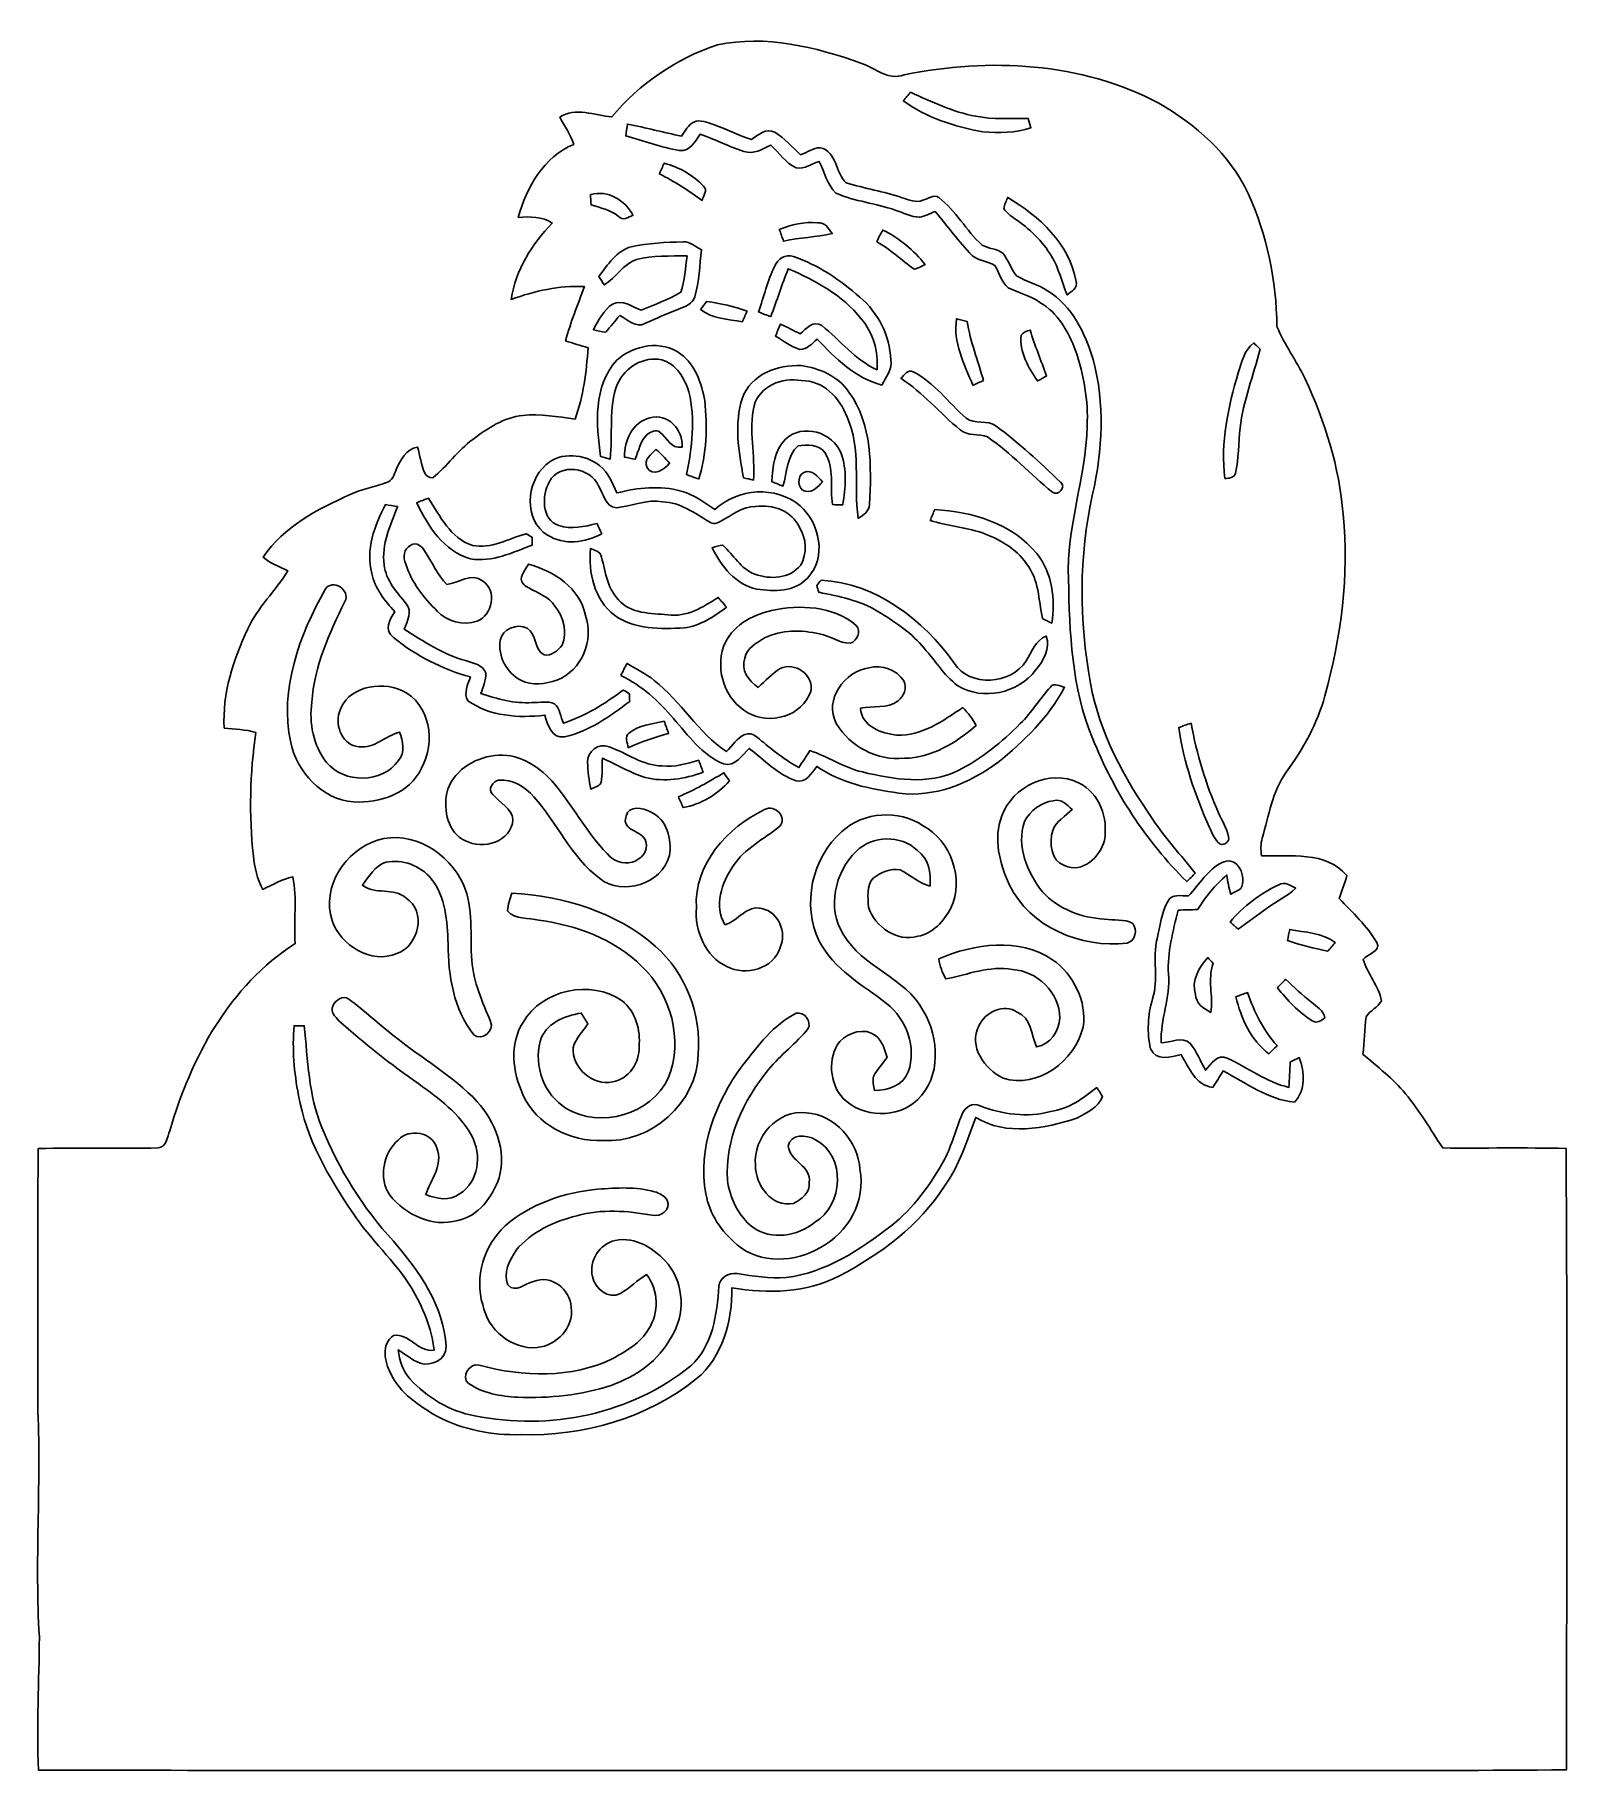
# Model space of a CAD drawing. Header units: centimetres. Extents: x -14.2 to 14.1, y -16 to 16.1.
import ezdxf

# ---------------------------------------------------------------- set-up
doc = ezdxf.new("R2010")
doc.units = ezdxf.units.CM
doc.header["$MEASUREMENT"] = 0
doc.layers.add('Camada 1', color=7, linetype='Continuous')

msp = doc.modelspace()

# ---------------------------------------------------------------- linework, layer by layer
at = {"layer": 'Camada 1', "color": 156}
for points, knots in [([(-1.56598, 15.92192), (-0.67663, 16.10819), (0.24483, 15.88241), (1.08373, 15.58431), (1.08373, 15.58431), (1.34867, 15.49859), (1.58432, 15.24952), (1.88242, 15.36876), (1.88242, 15.36876), (3.45123, 15.68521), (5.15479, 15.60618), (6.58742, 14.84242), (6.58742, 14.84242), (7.27216, 14.45048), (7.90187, 13.90297), (8.23807, 13.1759), (8.23807, 13.1759), (8.58943, 12.40649), (8.76265, 11.563), (8.77252, 10.71915), (8.77252, 10.71915), (8.91046, 10.37907), (9.13624, 10.0838), (9.29217, 9.75184), (9.29217, 9.75184), (9.66188, 8.96373), (9.92611, 8.11918), (9.99631, 7.24817), (9.99631, 7.24817), (10.11343, 6.12069), (9.95398, 4.98087), (9.6587, 3.89184), (9.6587, 3.89184), (9.51971, 3.38032), (9.25689, 2.91112), (8.94503, 2.48532), (8.94503, 2.48532), (8.6868, 2.12584), (8.62118, 1.68028), (8.50124, 1.26471), (8.50124, 1.26471), (8.47055, 1.15852), (8.47231, 1.0474), (8.48783, 0.93839), (8.48783, 0.93839), (9.01629, 0.9204), (9.6714, 1.03046), (10.06228, 0.57291), (10.06228, 0.57291), (10.03794, 0.42439), (9.96033, 0.29104), (9.92293, 0.1457), (9.92293, 0.1457), (10.17058, -0.10971), (10.43587, -0.35913), (10.62002, -0.6664), (10.62002, -0.6664), (10.70328, -0.82621), (10.43869, -0.88089), (10.36496, -0.97931), (10.36496, -0.97931), (10.4461, -1.24672), (10.65389, -1.46544), (10.70469, -1.74166), (10.70469, -1.74166), (10.63907, -1.86584), (10.49091, -1.91946), (10.42035, -2.038), (10.42035, -2.038), (10.39424, -2.2673), (10.39072, -2.50049), (10.36108, -2.7305), (10.36108, -2.7305), (10.63237, -2.96192), (10.91882, -3.18206), (11.14742, -3.45899), (11.14742, -3.45899), (11.41024, -3.76943), (11.61203, -4.12397), (11.8364, -4.46158), (11.8364, -4.46158), (12.59664, -4.46687), (13.35722, -4.45347), (14.11746, -4.47005), (14.11746, -4.47005), (14.13863, -8.29733), (14.13122, -12.12462), (14.12134, -15.95191), (14.12134, -15.95191), (11.23103, -15.97836), (8.34072, -15.95579), (5.45042, -15.96319), (5.45042, -15.96319), (-1.07209, -15.95826), (-7.59495, -15.97307), (-14.11746, -15.95579), (-14.11746, -15.95579), (-14.1545, -15.13522), (-14.10476, -14.31502), (-14.10123, -13.49481), (-14.10123, -13.49481), (-14.18661, -12.10733), (-14.06737, -10.71845), (-14.1291, -9.33097), (-14.1291, -9.33097), (-14.12381, -7.71208), (-14.13898, -6.09283), (-14.12064, -4.47393), (-14.12064, -4.47393), (-13.38227, -4.44465), (-12.6432, -4.48169), (-11.90519, -4.45982), (-11.90519, -4.45982), (-11.75385, -4.451), (-11.73551, -4.25062), (-11.69211, -4.14655), (-11.69211, -4.14655), (-11.30053, -2.79647), (-10.58616, -1.45732), (-9.37119, -0.68439), (-9.37119, -0.68439), (-9.40858, -0.27517), (-9.32921, 0.14358), (-9.41493, 0.54645), (-9.41493, 0.54645), (-9.61425, 0.50447), (-9.79029, 0.40217), (-9.97232, 0.31679), (-9.97232, 0.31679), (-10.07886, 0.50624), (-10.12119, 0.72214), (-10.14518, 0.93592), (-10.14518, 0.93592), (-10.22703, 1.69439), (-10.21115, 2.46027), (-10.09968, 3.21486), (-10.09968, 3.21486), (-10.28876, 3.27413), (-10.48844, 3.27625), (-10.68388, 3.29777), (-10.68388, 3.29777), (-10.7248, 3.93559), (-10.51736, 4.56283), (-10.24714, 5.13256), (-10.24714, 5.13256), (-10.06581, 5.53226), (-9.73173, 5.83106), (-9.50948, 6.2043), (-9.50948, 6.2043), (-9.6647, 6.2798), (-9.83051, 6.34012), (-9.9628, 6.45478), (-9.9628, 6.45478), (-9.58391, 7.01781), (-8.95773, 7.34483), (-8.35448, 7.61436), (-8.35448, 7.61436), (-8.13858, 7.70819), (-7.90787, 7.75935), (-7.68491, 7.83202), (-7.68491, 7.83202), (-7.57484, 7.86165), (-7.54486, 7.98089), (-7.50464, 8.07226), (-7.50464, 8.07226), (-7.42633, 8.25077), (-7.32614, 8.45185), (-7.11165, 8.48995), (-7.11165, 8.48995), (-7.06508, 8.32979), (-7.04427, 8.16116), (-6.979, 8.00664), (-6.979, 8.00664), (-6.95713, 7.94738), (-6.8894, 7.9248), (-6.83119, 7.92021), (-6.83119, 7.92021), (-6.56343, 8.1347), (-6.36799, 8.42574), (-6.09106, 8.63071), (-6.09106, 8.63071), (-5.81484, 8.83532), (-5.51568, 9.03746), (-5.16396, 9.07556), (-5.16396, 9.07556), (-4.84117, 9.10484), (-4.51979, 9.04946), (-4.20053, 9.00747), (-4.20053, 9.00747), (-4.04424, 9.42763), (-3.98921, 9.87919), (-3.95958, 10.32404), (-3.95958, 10.32404), (-4.09857, 10.36779), (-4.23933, 10.40447), (-4.37621, 10.45351), (-4.37621, 10.45351), (-4.28166, 10.79394), (-4.14973, 11.12238), (-4.02802, 11.45399), (-4.02802, 11.45399), (-4.49368, 11.48045), (-4.94559, 11.37073), (-5.38127, 11.21869), (-5.38127, 11.21869), (-5.29872, 11.75879), (-4.99992, 12.24245), (-4.62245, 12.62839), (-4.62245, 12.62839), (-4.80554, 12.75433), (-5.03555, 12.74904), (-5.24863, 12.73351), (-5.24863, 12.73351), (-5.09341, 13.28773), (-4.78014, 13.85182), (-4.22487, 14.08148), (-4.22487, 14.08148), (-4.28449, 14.26245), (-4.39032, 14.4212), (-4.48381, 14.58489), (-4.48381, 14.58489), (-4.19876, 14.78492), (-3.83434, 14.61276), (-3.52002, 14.58842), (-3.52002, 14.58842), (-3.01096, 15.20296), (-2.32339, 15.67145), (-1.56598, 15.92192), (-1.56598, 15.92192), (-1.56598, 15.92192), (-1.56598, 15.92192), (-1.56598, 15.92192)], [0, 0, 0, 0, 0.01694915, 0.01694915, 0.01694915, 0.01694915, 0.03389831, 0.03389831, 0.03389831, 0.03389831, 0.05084746, 0.05084746, 0.05084746, 0.05084746, 0.06779661, 0.06779661, 0.06779661, 0.06779661, 0.08474576, 0.08474576, 0.08474576, 0.08474576, 0.10169492, 0.10169492, 0.10169492, 0.10169492, 0.11864407, 0.11864407, 0.11864407, 0.11864407, 0.13559322, 0.13559322, 0.13559322, 0.13559322, 0.15254237, 0.15254237, 0.15254237, 0.15254237, 0.16949153, 0.16949153, 0.16949153, 0.16949153, 0.18644068, 0.18644068, 0.18644068, 0.18644068, 0.20338983, 0.20338983, 0.20338983, 0.20338983, 0.22033898, 0.22033898, 0.22033898, 0.22033898, 0.23728814, 0.23728814, 0.23728814, 0.23728814, 0.25423729, 0.25423729, 0.25423729, 0.25423729, 0.27118644, 0.27118644, 0.27118644, 0.27118644, 0.28813559, 0.28813559, 0.28813559, 0.28813559, 0.30508475, 0.30508475, 0.30508475, 0.30508475, 0.3220339, 0.3220339, 0.3220339, 0.3220339, 0.33898305, 0.33898305, 0.33898305, 0.33898305, 0.3559322, 0.3559322, 0.3559322, 0.3559322, 0.37288136, 0.37288136, 0.37288136, 0.37288136, 0.38983051, 0.38983051, 0.38983051, 0.38983051, 0.40677966, 0.40677966, 0.40677966, 0.40677966, 0.42372881, 0.42372881, 0.42372881, 0.42372881, 0.44067797, 0.44067797, 0.44067797, 0.44067797, 0.45762712, 0.45762712, 0.45762712, 0.45762712, 0.47457627, 0.47457627, 0.47457627, 0.47457627, 0.49152542, 0.49152542, 0.49152542, 0.49152542, 0.50847458, 0.50847458, 0.50847458, 0.50847458, 0.52542373, 0.52542373, 0.52542373, 0.52542373, 0.54237288, 0.54237288, 0.54237288, 0.54237288, 0.55932203, 0.55932203, 0.55932203, 0.55932203, 0.57627119, 0.57627119, 0.57627119, 0.57627119, 0.59322034, 0.59322034, 0.59322034, 0.59322034, 0.61016949, 0.61016949, 0.61016949, 0.61016949, 0.62711864, 0.62711864, 0.62711864, 0.62711864, 0.6440678, 0.6440678, 0.6440678, 0.6440678, 0.66101695, 0.66101695, 0.66101695, 0.66101695, 0.6779661, 0.6779661, 0.6779661, 0.6779661, 0.69491525, 0.69491525, 0.69491525, 0.69491525, 0.71186441, 0.71186441, 0.71186441, 0.71186441, 0.72881356, 0.72881356, 0.72881356, 0.72881356, 0.74576271, 0.74576271, 0.74576271, 0.74576271, 0.76271186, 0.76271186, 0.76271186, 0.76271186, 0.77966102, 0.77966102, 0.77966102, 0.77966102, 0.79661017, 0.79661017, 0.79661017, 0.79661017, 0.81355932, 0.81355932, 0.81355932, 0.81355932, 0.83050847, 0.83050847, 0.83050847, 0.83050847, 0.84745763, 0.84745763, 0.84745763, 0.84745763, 0.86440678, 0.86440678, 0.86440678, 0.86440678, 0.88135593, 0.88135593, 0.88135593, 0.88135593, 0.89830508, 0.89830508, 0.89830508, 0.89830508, 0.91525424, 0.91525424, 0.91525424, 0.91525424, 0.93220339, 0.93220339, 0.93220339, 0.93220339, 0.94915254, 0.94915254, 0.94915254, 0.94915254, 0.96610169, 0.96610169, 0.96610169, 0.96610169, 1, 1, 1, 1]), ([(2.00166, 15.04668), (1.95615, 14.99411), (1.911, 14.9412), (1.86619, 14.88828), (1.86619, 14.88828), (2.29941, 14.57678), (2.81658, 14.40568), (3.33834, 14.31502), (3.33834, 14.31502), (3.63361, 14.29279), (3.94406, 14.28609), (4.22663, 14.39016), (4.22663, 14.39016), (4.20864, 14.44766), (4.191, 14.50481), (4.17336, 14.56231), (4.17336, 14.56231), (3.85092, 14.5669), (3.52496, 14.53727), (3.20675, 14.60218), (3.20675, 14.60218), (2.78271, 14.68226), (2.38936, 14.86429), (2.00166, 15.04668), (2.00166, 15.04668), (2.00166, 15.04668), (2.00166, 15.04668), (2.00166, 15.04668)], [0, 0, 0, 0, 0.125, 0.125, 0.125, 0.125, 0.25, 0.25, 0.25, 0.25, 0.375, 0.375, 0.375, 0.375, 0.5, 0.5, 0.5, 0.5, 0.625, 0.625, 0.625, 0.625, 0.75, 0.75, 0.75, 0.75, 1, 1, 1, 1]), ([(-2.00484, 14.49423), (-2.11102, 14.44061), (-2.16676, 14.32913), (-2.23026, 14.23458), (-2.23026, 14.23458), (-2.56611, 14.30091), (-2.89595, 14.39333), (-3.2318, 14.45719), (-3.2318, 14.45719), (-3.23956, 14.40251), (-3.25543, 14.29314), (-3.26319, 14.23846), (-3.26319, 14.23846), (-2.93511, 14.13827), (-2.60668, 14.03421), (-2.27048, 13.96647), (-2.27048, 13.96647), (-2.07821, 13.94284), (-1.97838, 14.13475), (-1.89054, 14.27057), (-1.89054, 14.27057), (-1.61431, 14.17779), (-1.35573, 14.03879), (-1.07809, 13.95024), (-1.07809, 13.95024), (-0.90029, 13.89309), (-0.73237, 13.99187), (-0.58032, 14.06984), (-0.58032, 14.06984), (-0.42898, 13.92626), (-0.30868, 13.73329), (-0.11077, 13.64862), (-0.11077, 13.64862), (0.03739, 13.61863), (0.17321, 13.72411), (0.31044, 13.76715), (0.31044, 13.76715), (0.41381, 13.57277), (0.45896, 13.33712), (0.62124, 13.18048), (0.62124, 13.18048), (0.97049, 13.02667), (1.36137, 12.99704), (1.71944, 12.86545), (1.71944, 12.86545), (1.86761, 12.82382), (2.01048, 12.74198), (2.16747, 12.73492), (2.16747, 12.73492), (2.2673, 12.75786), (2.36079, 12.80407), (2.45639, 12.84146), (2.45639, 12.84146), (2.68393, 12.57088), (2.89137, 12.28266), (3.13902, 12.02937), (3.13902, 12.02937), (3.25579, 11.92671), (3.42829, 11.92706), (3.55565, 11.84487), (3.55565, 11.84487), (3.64455, 11.71116), (3.67277, 11.53901), (3.80436, 11.43388), (3.80436, 11.43388), (3.99768, 11.34039), (4.21358, 11.29101), (4.38997, 11.16259), (4.38997, 11.16259), (4.72264, 10.97386), (4.91949, 10.61896), (5.05143, 10.27183), (5.05143, 10.27183), (5.20136, 9.8231), (5.28814, 9.34791), (5.26486, 8.87342), (5.26486, 8.87342), (5.2391, 7.92127), (4.88068, 7.00828), (4.91949, 6.05049), (4.91949, 6.05049), (4.94101, 5.0613), (4.97417, 4.03472), (5.36469, 3.10903), (5.36469, 3.10903), (5.75769, 2.12161), (6.34859, 1.20721), (7.10636, 0.46038), (7.10636, 0.46038), (7.15821, 0.51188), (7.21007, 0.56374), (7.26228, 0.61524), (7.26228, 0.61524), (7.00123, 0.94686), (6.71266, 1.25695), (6.47771, 1.60831), (6.47771, 1.60831), (5.95524, 2.37349), (5.48534, 3.20569), (5.32694, 4.12962), (5.32694, 4.12962), (5.11492, 5.28038), (5.10928, 6.47206), (5.36575, 7.61612), (5.36575, 7.61612), (5.54884, 8.43139), (5.59329, 9.29217), (5.37739, 10.10567), (5.37739, 10.10567), (5.22393, 10.59321), (4.99286, 11.10509), (4.53178, 11.37391), (4.53178, 11.37391), (4.3561, 11.49597), (4.14373, 11.54712), (3.96064, 11.65296), (3.96064, 11.65296), (3.85551, 11.77784), (3.81247, 11.944), (3.70875, 12.06959), (3.70875, 12.06959), (3.59692, 12.15637), (3.44382, 12.15496), (3.3214, 12.22093), (3.3214, 12.22093), (3.03001, 12.49221), (2.83704, 12.85557), (2.5206, 13.10111), (2.5206, 13.10111), (2.43311, 13.17096), (2.32128, 13.07006), (2.22744, 13.05384), (2.22744, 13.05384), (2.10079, 12.99034), (1.96885, 13.06054), (1.84644, 13.09652), (1.84644, 13.09652), (1.50671, 13.21153), (1.15041, 13.26727), (0.80892, 13.37239), (0.80892, 13.37239), (0.60784, 13.55937), (0.64488, 13.9506), (0.3302, 14.02115), (0.3302, 14.02115), (0.19967, 14.01727), (0.08678, 13.93578), (-0.0314, 13.88921), (-0.0314, 13.88921), (-0.18733, 14.03244), (-0.32914, 14.19648), (-0.51047, 14.30726), (-0.51047, 14.30726), (-0.6671, 14.39298), (-0.81915, 14.25328), (-0.94156, 14.16932), (-0.94156, 14.16932), (-1.17687, 14.25575), (-1.40511, 14.35982), (-1.63936, 14.44907), (-1.63936, 14.44907), (-1.7526, 14.48752), (-1.88524, 14.54891), (-2.00484, 14.49423), (-2.00484, 14.49423), (-2.00484, 14.49423), (-2.00484, 14.49423), (-2.00484, 14.49423)], [0, 0, 0, 0, 0.02325581, 0.02325581, 0.02325581, 0.02325581, 0.04651163, 0.04651163, 0.04651163, 0.04651163, 0.06976744, 0.06976744, 0.06976744, 0.06976744, 0.09302326, 0.09302326, 0.09302326, 0.09302326, 0.11627907, 0.11627907, 0.11627907, 0.11627907, 0.13953488, 0.13953488, 0.13953488, 0.13953488, 0.1627907, 0.1627907, 0.1627907, 0.1627907, 0.18604651, 0.18604651, 0.18604651, 0.18604651, 0.20930233, 0.20930233, 0.20930233, 0.20930233, 0.23255814, 0.23255814, 0.23255814, 0.23255814, 0.25581395, 0.25581395, 0.25581395, 0.25581395, 0.27906977, 0.27906977, 0.27906977, 0.27906977, 0.30232558, 0.30232558, 0.30232558, 0.30232558, 0.3255814, 0.3255814, 0.3255814, 0.3255814, 0.34883721, 0.34883721, 0.34883721, 0.34883721, 0.37209302, 0.37209302, 0.37209302, 0.37209302, 0.39534884, 0.39534884, 0.39534884, 0.39534884, 0.41860465, 0.41860465, 0.41860465, 0.41860465, 0.44186047, 0.44186047, 0.44186047, 0.44186047, 0.46511628, 0.46511628, 0.46511628, 0.46511628, 0.48837209, 0.48837209, 0.48837209, 0.48837209, 0.51162791, 0.51162791, 0.51162791, 0.51162791, 0.53488372, 0.53488372, 0.53488372, 0.53488372, 0.55813953, 0.55813953, 0.55813953, 0.55813953, 0.58139535, 0.58139535, 0.58139535, 0.58139535, 0.60465116, 0.60465116, 0.60465116, 0.60465116, 0.62790698, 0.62790698, 0.62790698, 0.62790698, 0.65116279, 0.65116279, 0.65116279, 0.65116279, 0.6744186, 0.6744186, 0.6744186, 0.6744186, 0.69767442, 0.69767442, 0.69767442, 0.69767442, 0.72093023, 0.72093023, 0.72093023, 0.72093023, 0.74418605, 0.74418605, 0.74418605, 0.74418605, 0.76744186, 0.76744186, 0.76744186, 0.76744186, 0.79069767, 0.79069767, 0.79069767, 0.79069767, 0.81395349, 0.81395349, 0.81395349, 0.81395349, 0.8372093, 0.8372093, 0.8372093, 0.8372093, 0.86046512, 0.86046512, 0.86046512, 0.86046512, 0.88372093, 0.88372093, 0.88372093, 0.88372093, 0.90697674, 0.90697674, 0.90697674, 0.90697674, 0.93023256, 0.93023256, 0.93023256, 0.93023256, 0.95348837, 0.95348837, 0.95348837, 0.95348837, 1, 1, 1, 1]), ([(-2.55199, 13.73329), (-2.58233, 13.66802), (-2.61267, 13.60276), (-2.64125, 13.53679), (-2.64125, 13.53679), (-2.36502, 13.39744), (-2.10256, 13.23269), (-1.85596, 13.04572), (-1.85596, 13.04572), (-1.83092, 13.12862), (-1.74025, 13.23446), (-1.82527, 13.30854), (-1.82527, 13.30854), (-2.02001, 13.51562), (-2.27648, 13.66379), (-2.55199, 13.73329), (-2.55199, 13.73329), (-2.55199, 13.73329), (-2.55199, 13.73329), (-2.55199, 13.73329)], [0, 0, 0, 0, 0.16666667, 0.16666667, 0.16666667, 0.16666667, 0.33333333, 0.33333333, 0.33333333, 0.33333333, 0.5, 0.5, 0.5, 0.5, 0.66666667, 0.66666667, 0.66666667, 0.66666667, 1, 1, 1, 1]), ([(-3.91372, 13.15367), (-3.9116, 13.10711), (-3.90701, 13.01362), (-3.9049, 12.96705), (-3.9049, 12.96705), (-3.73168, 12.91061), (-3.54894, 12.87392), (-3.40254, 12.75715), (-3.40254, 12.75715), (-3.31999, 12.65978), (-3.21733, 12.73422), (-3.12984, 12.77408), (-3.12984, 12.77408), (-3.27942, 13.05066), (-3.59198, 13.24716), (-3.91372, 13.15367), (-3.91372, 13.15367), (-3.91372, 13.15367), (-3.91372, 13.15367), (-3.91372, 13.15367)], [0, 0, 0, 0, 0.16666667, 0.16666667, 0.16666667, 0.16666667, 0.33333333, 0.33333333, 0.33333333, 0.33333333, 0.5, 0.5, 0.5, 0.5, 0.66666667, 0.66666667, 0.66666667, 0.66666667, 1, 1, 1, 1]), ([(3.72604, 12.89544), (3.77331, 12.81536), (3.85304, 12.76315), (3.92606, 12.70882), (3.92606, 12.70882), (4.19559, 12.52573), (4.44077, 12.29713), (4.60692, 12.01455), (4.60692, 12.01455), (4.74804, 11.79689), (4.78719, 11.53442), (4.89691, 11.30194), (4.89691, 11.30194), (4.97417, 11.36262), (5.09517, 11.42929), (5.05954, 11.54818), (5.05954, 11.54818), (4.94347, 12.24386), (4.37339, 12.75644), (3.79589, 13.10252), (3.79589, 13.10252), (3.76908, 13.03479), (3.73803, 12.96776), (3.72604, 12.89544), (3.72604, 12.89544), (3.72604, 12.89544), (3.72604, 12.89544), (3.72604, 12.89544)], [0, 0, 0, 0, 0.125, 0.125, 0.125, 0.125, 0.25, 0.25, 0.25, 0.25, 0.375, 0.375, 0.375, 0.375, 0.5, 0.5, 0.5, 0.5, 0.625, 0.625, 0.625, 0.625, 0.75, 0.75, 0.75, 0.75, 1, 1, 1, 1]), ([(-0.4251, 12.51232), (-0.3997, 12.43894), (-0.37324, 12.36557), (-0.34466, 12.29325), (-0.34466, 12.29325), (-0.04904, 12.36098), (0.25682, 12.36627), (0.5528, 12.43365), (0.5528, 12.43365), (0.48436, 12.52502), (0.42369, 12.65167), (0.28081, 12.63262), (0.28081, 12.63262), (0.04092, 12.65767), (-0.20073, 12.59346), (-0.4251, 12.51232), (-0.4251, 12.51232), (-0.4251, 12.51232), (-0.4251, 12.51232), (-0.4251, 12.51232)], [0, 0, 0, 0, 0.16666667, 0.16666667, 0.16666667, 0.16666667, 0.33333333, 0.33333333, 0.33333333, 0.33333333, 0.5, 0.5, 0.5, 0.5, 0.66666667, 0.66666667, 0.66666667, 0.66666667, 1, 1, 1, 1]), ([(-3.16124, 12.18988), (-3.43994, 12.11545), (-3.5941, 11.85333), (-3.76132, 11.64167), (-3.76132, 11.64167), (-3.7271, 11.59016), (-3.69323, 11.53866), (-3.65901, 11.4868), (-3.65901, 11.4868), (-3.44734, 11.62509), (-3.30694, 11.86568), (-3.06599, 11.95634), (-3.06599, 11.95634), (-2.75978, 12.02866), (-2.44158, 12.01737), (-2.12866, 12.02267), (-2.12866, 12.02267), (-2.15971, 11.79759), (-2.17276, 11.56582), (-2.24649, 11.34957), (-2.24649, 11.34957), (-2.4765, 11.21304), (-2.73403, 11.12203), (-2.97956, 11.0169), (-2.97956, 11.0169), (-3.14678, 11.07546), (-3.32458, 11.22998), (-3.51049, 11.13014), (-3.51049, 11.13014), (-3.67171, 11.01443), (-3.76837, 10.82887), (-3.86009, 10.65671), (-3.86009, 10.65671), (-3.78566, 10.63907), (-3.71087, 10.61473), (-3.63326, 10.61544), (-3.63326, 10.61544), (-3.5433, 10.71351), (-3.45863, 10.81581), (-3.37503, 10.91918), (-3.37503, 10.91918), (-3.22721, 10.84721), (-3.08151, 10.67223), (-2.89913, 10.77807), (-2.89913, 10.77807), (-2.69452, 10.86379), (-2.4952, 10.96292), (-2.286, 11.03806), (-2.286, 11.03806), (-2.1717, 11.08181), (-2.02459, 11.13226), (-1.98755, 11.26561), (-1.98755, 11.26561), (-1.90571, 11.54818), (-1.89371, 11.84557), (-1.86584, 12.13661), (-1.86584, 12.13661), (-1.97556, 12.18741), (-2.07433, 12.28478), (-2.20204, 12.28196), (-2.20204, 12.28196), (-2.52307, 12.27208), (-2.84692, 12.25973), (-3.16124, 12.18988), (-3.16124, 12.18988), (-3.16124, 12.18988), (-3.16124, 12.18988), (-3.16124, 12.18988)], [0, 0, 0, 0, 0.05555556, 0.05555556, 0.05555556, 0.05555556, 0.11111111, 0.11111111, 0.11111111, 0.11111111, 0.16666667, 0.16666667, 0.16666667, 0.16666667, 0.22222222, 0.22222222, 0.22222222, 0.22222222, 0.27777778, 0.27777778, 0.27777778, 0.27777778, 0.33333333, 0.33333333, 0.33333333, 0.33333333, 0.38888889, 0.38888889, 0.38888889, 0.38888889, 0.44444444, 0.44444444, 0.44444444, 0.44444444, 0.5, 0.5, 0.5, 0.5, 0.55555556, 0.55555556, 0.55555556, 0.55555556, 0.61111111, 0.61111111, 0.61111111, 0.61111111, 0.66666667, 0.66666667, 0.66666667, 0.66666667, 0.72222222, 0.72222222, 0.72222222, 0.72222222, 0.77777778, 0.77777778, 0.77777778, 0.77777778, 0.83333333, 0.83333333, 0.83333333, 0.83333333, 0.88888889, 0.88888889, 0.88888889, 0.88888889, 1, 1, 1, 1]), ([(1.37548, 12.28443), (1.62595, 12.14155), (1.83586, 11.94329), (2.06939, 11.77713), (2.06939, 11.77713), (2.14066, 11.79266), (2.20451, 11.8297), (2.27013, 11.86145), (2.27013, 11.86145), (2.06057, 12.12885), (1.79388, 12.3504), (1.48802, 12.49927), (1.48802, 12.49927), (1.44815, 12.42907), (1.41041, 12.35745), (1.37548, 12.28443), (1.37548, 12.28443), (1.37548, 12.28443), (1.37548, 12.28443), (1.37548, 12.28443)], [0, 0, 0, 0, 0.16666667, 0.16666667, 0.16666667, 0.16666667, 0.33333333, 0.33333333, 0.33333333, 0.33333333, 0.5, 0.5, 0.5, 0.5, 0.66666667, 0.66666667, 0.66666667, 0.66666667, 1, 1, 1, 1]), ([(-0.50976, 11.8364), (-0.63888, 11.56406), (-0.71226, 11.26949), (-0.80751, 10.98444), (-0.80751, 10.98444), (-0.73378, 10.95516), (-0.65899, 10.92729), (-0.58349, 10.90119), (-0.58349, 10.90119), (-0.46673, 11.19223), (-0.37571, 11.49279), (-0.2607, 11.78419), (-0.2607, 11.78419), (0.24059, 11.56617), (0.74366, 11.2963), (1.08973, 10.86062), (1.08973, 10.86062), (1.31022, 10.60238), (1.40864, 10.25419), (1.38148, 9.91729), (1.38148, 9.91729), (0.97367, 10.09791), (0.70309, 10.46409), (0.36089, 10.73256), (0.36089, 10.73256), (0.21202, 10.84368), (0.06738, 10.67329), (-0.03739, 10.58086), (-0.03739, 10.58086), (-0.16051, 10.64225), (-0.28152, 10.70504), (-0.4064, 10.76149), (-0.4064, 10.76149), (-0.43674, 10.6874), (-0.46567, 10.61261), (-0.49283, 10.53677), (-0.49283, 10.53677), (-0.34608, 10.45457), (-0.21167, 10.34168), (-0.04798, 10.29406), (-0.04798, 10.29406), (0.08643, 10.28806), (0.18239, 10.40377), (0.27446, 10.48597), (0.27446, 10.48597), (0.60995, 10.13072), (0.98072, 9.75889), (1.46826, 9.63542), (1.46826, 9.63542), (1.5427, 9.78429), (1.67569, 9.92258), (1.63583, 10.10567), (1.63583, 10.10567), (1.62101, 10.54806), (1.39982, 10.97386), (1.06398, 11.2582), (1.06398, 11.2582), (0.70273, 11.57393), (0.29739, 11.85616), (-0.16087, 12.0082), (-0.16087, 12.0082), (-0.31256, 12.059), (-0.45156, 11.96799), (-0.50976, 11.8364), (-0.50976, 11.8364), (-0.50976, 11.8364), (-0.50976, 11.8364), (-0.50976, 11.8364)], [0, 0, 0, 0, 0.05555556, 0.05555556, 0.05555556, 0.05555556, 0.11111111, 0.11111111, 0.11111111, 0.11111111, 0.16666667, 0.16666667, 0.16666667, 0.16666667, 0.22222222, 0.22222222, 0.22222222, 0.22222222, 0.27777778, 0.27777778, 0.27777778, 0.27777778, 0.33333333, 0.33333333, 0.33333333, 0.33333333, 0.38888889, 0.38888889, 0.38888889, 0.38888889, 0.44444444, 0.44444444, 0.44444444, 0.44444444, 0.5, 0.5, 0.5, 0.5, 0.55555556, 0.55555556, 0.55555556, 0.55555556, 0.61111111, 0.61111111, 0.61111111, 0.61111111, 0.66666667, 0.66666667, 0.66666667, 0.66666667, 0.72222222, 0.72222222, 0.72222222, 0.72222222, 0.77777778, 0.77777778, 0.77777778, 0.77777778, 0.83333333, 0.83333333, 0.83333333, 0.83333333, 0.88888889, 0.88888889, 0.88888889, 0.88888889, 1, 1, 1, 1]), ([(-1.76918, 11.18059), (-1.80552, 11.1312), (-1.84256, 11.08216), (-1.87889, 11.03277), (-1.87889, 11.03277), (-1.66617, 10.85039), (-1.36807, 10.85815), (-1.10772, 10.80417), (-1.10772, 10.80417), (-1.07809, 10.86873), (-1.04951, 10.93364), (-1.022, 10.99926), (-1.022, 10.99926), (-1.26083, 11.09521), (-1.51659, 11.1379), (-1.76918, 11.18059), (-1.76918, 11.18059), (-1.76918, 11.18059), (-1.76918, 11.18059), (-1.76918, 11.18059)], [0, 0, 0, 0, 0.16666667, 0.16666667, 0.16666667, 0.16666667, 0.33333333, 0.33333333, 0.33333333, 0.33333333, 0.5, 0.5, 0.5, 0.5, 0.66666667, 0.66666667, 0.66666667, 0.66666667, 1, 1, 1, 1]), ([(2.8515, 10.85885), (2.77742, 10.43129), (2.99438, 10.0143), (3.15489, 9.63154), (3.15489, 9.63154), (3.2198, 9.65976), (3.28471, 9.68939), (3.34892, 9.71938), (3.34892, 9.71938), (3.24626, 10.08309), (3.10727, 10.43658), (3.04624, 10.81087), (3.04624, 10.81087), (2.98132, 10.82746), (2.91606, 10.84333), (2.8515, 10.85885), (2.8515, 10.85885), (2.8515, 10.85885), (2.8515, 10.85885), (2.8515, 10.85885)], [0, 0, 0, 0, 0.16666667, 0.16666667, 0.16666667, 0.16666667, 0.33333333, 0.33333333, 0.33333333, 0.33333333, 0.5, 0.5, 0.5, 0.5, 0.66666667, 0.66666667, 0.66666667, 0.66666667, 1, 1, 1, 1]), ([(4.04601, 10.55723), (4.00473, 10.2422), (4.18147, 9.96139), (4.34622, 9.71056), (4.34622, 9.71056), (4.40231, 9.74055), (4.45876, 9.77089), (4.51556, 9.80087), (4.51556, 9.80087), (4.4136, 10.08415), (4.29895, 10.36285), (4.21005, 10.65071), (4.21005, 10.65071), (4.15008, 10.63202), (4.08481, 10.61014), (4.04601, 10.55723), (4.04601, 10.55723), (4.04601, 10.55723), (4.04601, 10.55723), (4.04601, 10.55723)], [0, 0, 0, 0, 0.16666667, 0.16666667, 0.16666667, 0.16666667, 0.33333333, 0.33333333, 0.33333333, 0.33333333, 0.5, 0.5, 0.5, 0.5, 0.66666667, 0.66666667, 0.66666667, 0.66666667, 1, 1, 1, 1]), ([(-3.42865, 10.09509), (-3.8675, 9.61284), (-3.81106, 8.91152), (-3.72674, 8.31215), (-3.72674, 8.31215), (-3.66889, 8.29592), (-3.61103, 8.27969), (-3.55283, 8.26382), (-3.55283, 8.26382), (-3.49532, 8.72737), (-3.58775, 9.21138), (-3.41665, 9.66047), (-3.41665, 9.66047), (-3.27343, 9.95927), (-2.93582, 10.17482), (-2.59891, 10.10073), (-2.59891, 10.10073), (-2.32692, 10.02736), (-2.17629, 9.75924), (-2.0955, 9.50842), (-2.0955, 9.50842), (-1.97414, 9.00642), (-2.038, 8.48148), (-2.13748, 7.98089), (-2.13748, 7.98089), (-2.06375, 7.95267), (-1.98967, 7.92621), (-1.91488, 7.90081), (-1.91488, 7.90081), (-1.76177, 8.36507), (-1.75472, 8.8646), (-1.80058, 9.34685), (-1.80058, 9.34685), (-1.86337, 9.66047), (-1.97379, 10.01289), (-2.24578, 10.20833), (-2.24578, 10.20833), (-2.59715, 10.47186), (-3.1182, 10.37907), (-3.42865, 10.09509), (-3.42865, 10.09509), (-3.42865, 10.09509), (-3.42865, 10.09509), (-3.42865, 10.09509)], [0, 0, 0, 0, 0.08333333, 0.08333333, 0.08333333, 0.08333333, 0.16666667, 0.16666667, 0.16666667, 0.16666667, 0.25, 0.25, 0.25, 0.25, 0.33333333, 0.33333333, 0.33333333, 0.33333333, 0.41666667, 0.41666667, 0.41666667, 0.41666667, 0.5, 0.5, 0.5, 0.5, 0.58333333, 0.58333333, 0.58333333, 0.58333333, 0.66666667, 0.66666667, 0.66666667, 0.66666667, 0.75, 0.75, 0.75, 0.75, 0.83333333, 0.83333333, 0.83333333, 0.83333333, 1, 1, 1, 1]), ([(8.05603, 9.86261), (7.87541, 9.23149), (7.72266, 8.56968), (7.81015, 7.91069), (7.81015, 7.91069), (7.88529, 7.91139), (7.98054, 7.91739), (8.00559, 8.00417), (8.00559, 8.00417), (8.07261, 8.27758), (8.05356, 8.56474), (8.09237, 8.84202), (8.09237, 8.84202), (8.14634, 9.34367), (8.34178, 9.81357), (8.45996, 10.30041), (8.45996, 10.30041), (8.42081, 10.33851), (8.38235, 10.37661), (8.34461, 10.41471), (8.34461, 10.41471), (8.16857, 10.28418), (8.12553, 10.05734), (8.05603, 9.86261), (8.05603, 9.86261), (8.05603, 9.86261), (8.05603, 9.86261), (8.05603, 9.86261)], [0, 0, 0, 0, 0.125, 0.125, 0.125, 0.125, 0.25, 0.25, 0.25, 0.25, 0.375, 0.375, 0.375, 0.375, 0.5, 0.5, 0.5, 0.5, 0.625, 0.625, 0.625, 0.625, 0.75, 0.75, 0.75, 0.75, 1, 1, 1, 1]), ([(-1.10808, 9.39941), (-1.26012, 8.9214), (-1.17969, 8.40458), (-1.0855, 7.92198), (-1.0855, 7.92198), (-1.02517, 7.90751), (-0.96485, 7.89234), (-0.90382, 7.87788), (-0.90382, 7.87788), (-0.86395, 8.33402), (-0.99695, 8.79828), (-0.89182, 9.25019), (-0.89182, 9.25019), (-0.79093, 9.6139), (-0.37112, 9.78923), (-0.01834, 9.71726), (-0.01834, 9.71726), (0.38312, 9.72961), (0.69391, 9.39694), (0.82726, 9.04487), (0.82726, 9.04487), (1.09608, 8.45502), (0.94615, 7.79357), (1.03223, 7.17338), (1.03223, 7.17338), (1.12959, 7.23053), (1.24001, 7.30426), (1.24354, 7.43021), (1.24354, 7.43021), (1.276, 8.12729), (1.29752, 8.91399), (0.86042, 9.50524), (0.86042, 9.50524), (0.66393, 9.79734), (0.31644, 9.94763), (-0.02258, 9.99384), (-0.02258, 9.99384), (-0.45156, 10.01889), (-0.94827, 9.8298), (-1.10808, 9.39941), (-1.10808, 9.39941), (-1.10808, 9.39941), (-1.10808, 9.39941), (-1.10808, 9.39941)], [0, 0, 0, 0, 0.08333333, 0.08333333, 0.08333333, 0.08333333, 0.16666667, 0.16666667, 0.16666667, 0.16666667, 0.25, 0.25, 0.25, 0.25, 0.33333333, 0.33333333, 0.33333333, 0.33333333, 0.41666667, 0.41666667, 0.41666667, 0.41666667, 0.5, 0.5, 0.5, 0.5, 0.58333333, 0.58333333, 0.58333333, 0.58333333, 0.66666667, 0.66666667, 0.66666667, 0.66666667, 0.75, 0.75, 0.75, 0.75, 0.83333333, 0.83333333, 0.83333333, 0.83333333, 1, 1, 1, 1]), ([(1.81857, 9.7596), (2.22956, 9.49678), (2.54141, 9.11578), (2.91677, 8.80992), (2.91677, 8.80992), (3.05823, 8.67904), (3.26037, 8.74924), (3.42265, 8.67551), (3.42265, 8.67551), (3.85974, 8.382), (4.21181, 7.98407), (4.62315, 7.6581), (4.62315, 7.6581), (4.7304, 7.57132), (4.88809, 7.75511), (4.77097, 7.83978), (4.77097, 7.83978), (4.4002, 8.21126), (4.00156, 8.55768), (3.58493, 8.87695), (3.58493, 8.87695), (3.423, 9.00007), (3.18841, 8.89882), (3.02789, 9.02441), (3.02789, 9.02441), (2.70263, 9.31016), (2.44087, 9.6774), (2.05034, 9.88166), (2.05034, 9.88166), (1.94945, 9.92964), (1.88348, 9.81604), (1.81857, 9.7596), (1.81857, 9.7596), (1.81857, 9.7596), (1.81857, 9.7596), (1.81857, 9.7596)], [0, 0, 0, 0, 0.1, 0.1, 0.1, 0.1, 0.2, 0.2, 0.2, 0.2, 0.3, 0.3, 0.3, 0.3, 0.4, 0.4, 0.4, 0.4, 0.5, 0.5, 0.5, 0.5, 0.6, 0.6, 0.6, 0.6, 0.7, 0.7, 0.7, 0.7, 0.8, 0.8, 0.8, 0.8, 1, 1, 1, 1]), ([(-2.81658, 9.02652), (-3.13937, 8.95667), (-3.29001, 8.60707), (-3.28859, 8.30439), (-3.28859, 8.30439), (-3.22157, 8.29063), (-3.15454, 8.27758), (-3.08716, 8.26488), (-3.08716, 8.26488), (-3.02613, 8.42327), (-2.99226, 8.59931), (-2.86738, 8.72349), (-2.86738, 8.72349), (-2.8, 8.76124), (-2.70404, 8.83426), (-2.63172, 8.76335), (-2.63172, 8.76335), (-2.49837, 8.65928), (-2.4257, 8.45573), (-2.22109, 8.48642), (-2.22109, 8.48642), (-2.1911, 8.80498), (-2.49132, 9.13059), (-2.81658, 9.02652), (-2.81658, 9.02652), (-2.81658, 9.02652), (-2.81658, 9.02652), (-2.81658, 9.02652)], [0, 0, 0, 0, 0.125, 0.125, 0.125, 0.125, 0.25, 0.25, 0.25, 0.25, 0.375, 0.375, 0.375, 0.375, 0.5, 0.5, 0.5, 0.5, 0.625, 0.625, 0.625, 0.625, 0.75, 0.75, 0.75, 0.75, 1, 1, 1, 1]), ([(-0.30833, 8.63353), (-0.52352, 8.43633), (-0.54116, 8.1213), (-0.56409, 7.85142), (-0.56409, 7.85142), (-0.49565, 7.8232), (-0.42686, 7.79498), (-0.35772, 7.76746), (-0.35772, 7.76746), (-0.27799, 8.01934), (-0.28963, 8.32661), (-0.07761, 8.515), (-0.07761, 8.515), (0.0889, 8.52487), (0.30833, 8.54816), (0.41557, 8.388), (0.41557, 8.388), (0.60254, 8.09907), (0.50835, 7.74629), (0.55845, 7.42527), (0.55845, 7.42527), (0.62124, 7.42456), (0.68439, 7.42386), (0.74754, 7.42315), (0.74754, 7.42315), (0.79834, 7.73606), (0.8315, 8.06732), (0.71614, 8.36965), (0.71614, 8.36965), (0.58208, 8.76406), (-0.00388, 8.9341), (-0.30833, 8.63353), (-0.30833, 8.63353), (-0.30833, 8.63353), (-0.30833, 8.63353), (-0.30833, 8.63353)], [0, 0, 0, 0, 0.1, 0.1, 0.1, 0.1, 0.2, 0.2, 0.2, 0.2, 0.3, 0.3, 0.3, 0.3, 0.4, 0.4, 0.4, 0.4, 0.5, 0.5, 0.5, 0.5, 0.6, 0.6, 0.6, 0.6, 0.7, 0.7, 0.7, 0.7, 0.8, 0.8, 0.8, 0.8, 1, 1, 1, 1]), ([(-4.73816, 8.1594), (-5.1054, 7.84154), (-5.15796, 7.13564), (-4.70853, 6.86364), (-4.70853, 6.86364), (-4.40302, 6.6675), (-4.01461, 6.72077), (-3.70769, 6.88657), (-3.70769, 6.88657), (-3.73556, 6.94972), (-3.76379, 7.01252), (-3.79236, 7.07496), (-3.79236, 7.07496), (-4.02202, 7.02451), (-4.27249, 6.95995), (-4.50003, 7.03721), (-4.50003, 7.03721), (-4.82953, 7.15574), (-4.81295, 7.59319), (-4.67536, 7.85072), (-4.67536, 7.85072), (-4.47746, 8.20667), (-3.92359, 8.11248), (-3.76555, 7.77593), (-3.76555, 7.77593), (-3.6763, 7.62847), (-3.64525, 7.38223), (-3.43641, 7.36917), (-3.43641, 7.36917), (-3.14925, 7.39105), (-2.87549, 7.53322), (-2.58128, 7.47712), (-2.58128, 7.47712), (-2.25319, 7.46831), (-1.98614, 7.26475), (-1.71626, 7.10494), (-1.71626, 7.10494), (-1.65135, 7.06155), (-1.56774, 7.07425), (-1.50671, 7.12152), (-1.50671, 7.12152), (-1.29646, 7.2196), (-1.1116, 7.40269), (-0.8636, 7.39105), (-0.8636, 7.39105), (-0.54822, 7.43691), (-0.18733, 7.31026), (-0.05115, 7.0044), (-0.05115, 7.0044), (0.07796, 6.79909), (0.09313, 6.51898), (-0.02928, 6.30767), (-0.02928, 6.30767), (-0.22966, 6.05649), (-0.59549, 6.03567), (-0.87701, 6.14151), (-0.87701, 6.14151), (-1.13736, 6.24064), (-1.27247, 6.49605), (-1.4672, 6.67561), (-1.4672, 6.67561), (-1.53599, 6.66926), (-1.60232, 6.6481), (-1.66829, 6.62975), (-1.66829, 6.62975), (-1.49754, 6.29003), (-1.23119, 5.94536), (-0.84102, 5.86176), (-0.84102, 5.86176), (-0.52634, 5.82401), (-0.12806, 5.80496), (0.09948, 6.07448), (0.09948, 6.07448), (0.45508, 6.44349), (0.32773, 7.08907), (-0.04198, 7.40198), (-0.04198, 7.40198), (-0.48542, 7.78616), (-1.1938, 7.72583), (-1.61643, 7.33601), (-1.61643, 7.33601), (-1.81257, 7.4676), (-2.00766, 7.61365), (-2.23943, 7.67503), (-2.23943, 7.67503), (-2.62996, 7.78722), (-3.04094, 7.73783), (-3.429, 7.64152), (-3.429, 7.64152), (-3.51367, 7.82002), (-3.58246, 8.0204), (-3.74438, 8.14493), (-3.74438, 8.14493), (-4.02237, 8.36542), (-4.46723, 8.41234), (-4.73816, 8.1594), (-4.73816, 8.1594), (-4.73816, 8.1594), (-4.73816, 8.1594), (-4.73816, 8.1594)], [0, 0, 0, 0, 0.03846154, 0.03846154, 0.03846154, 0.03846154, 0.07692308, 0.07692308, 0.07692308, 0.07692308, 0.11538462, 0.11538462, 0.11538462, 0.11538462, 0.15384615, 0.15384615, 0.15384615, 0.15384615, 0.19230769, 0.19230769, 0.19230769, 0.19230769, 0.23076923, 0.23076923, 0.23076923, 0.23076923, 0.26923077, 0.26923077, 0.26923077, 0.26923077, 0.30769231, 0.30769231, 0.30769231, 0.30769231, 0.34615385, 0.34615385, 0.34615385, 0.34615385, 0.38461538, 0.38461538, 0.38461538, 0.38461538, 0.42307692, 0.42307692, 0.42307692, 0.42307692, 0.46153846, 0.46153846, 0.46153846, 0.46153846, 0.5, 0.5, 0.5, 0.5, 0.53846154, 0.53846154, 0.53846154, 0.53846154, 0.57692308, 0.57692308, 0.57692308, 0.57692308, 0.61538462, 0.61538462, 0.61538462, 0.61538462, 0.65384615, 0.65384615, 0.65384615, 0.65384615, 0.69230769, 0.69230769, 0.69230769, 0.69230769, 0.73076923, 0.73076923, 0.73076923, 0.73076923, 0.76923077, 0.76923077, 0.76923077, 0.76923077, 0.80769231, 0.80769231, 0.80769231, 0.80769231, 0.84615385, 0.84615385, 0.84615385, 0.84615385, 0.88461538, 0.88461538, 0.88461538, 0.88461538, 0.92307692, 0.92307692, 0.92307692, 0.92307692, 1, 1, 1, 1]), ([(-2.86949, 8.1086), (-2.77072, 7.93186), (-2.54035, 8.06909), (-2.45392, 8.19467), (-2.45392, 8.19467), (-2.53189, 8.28499), (-2.6162, 8.3693), (-2.70616, 8.44726), (-2.70616, 8.44726), (-2.79047, 8.35166), (-2.93829, 8.26735), (-2.86949, 8.1086), (-2.86949, 8.1086), (-2.86949, 8.1086), (-2.86949, 8.1086), (-2.86949, 8.1086)], [0, 0, 0, 0, 0.2, 0.2, 0.2, 0.2, 0.4, 0.4, 0.4, 0.4, 0.6, 0.6, 0.6, 0.6, 1, 1, 1, 1]), ([(0.02928, 8.02076), (-0.10231, 7.95584), (-0.09313, 7.69973), (0.05539, 7.6775), (0.05539, 7.6775), (0.20496, 7.63693), (0.28575, 7.76605), (0.37606, 7.84931), (0.37606, 7.84931), (0.27799, 7.93609), (0.19156, 8.08849), (0.02928, 8.02076), (0.02928, 8.02076), (0.02928, 8.02076), (0.02928, 8.02076), (0.02928, 8.02076)], [0, 0, 0, 0, 0.2, 0.2, 0.2, 0.2, 0.4, 0.4, 0.4, 0.4, 0.6, 0.6, 0.6, 0.6, 1, 1, 1, 1]), ([(-7.70431, 7.42597), (-7.90504, 7.03792), (-8.07544, 6.59553), (-7.95514, 6.15456), (-7.95514, 6.15456), (-7.8994, 5.87834), (-7.71772, 5.65009), (-7.53216, 5.44724), (-7.53216, 5.44724), (-7.63235, 5.30013), (-7.73748, 5.1121), (-7.55579, 4.96852), (-7.55579, 4.96852), (-7.13881, 4.63233), (-6.65127, 4.38432), (-6.13445, 4.24145), (-6.13445, 4.24145), (-6.18278, 4.10563), (-6.26286, 3.94018), (-6.18243, 3.80224), (-6.18243, 3.80224), (-5.76827, 3.51155), (-5.24369, 3.47909), (-4.75615, 3.53589), (-4.75615, 3.53589), (-4.71205, 3.36656), (-4.62844, 3.09598), (-4.39843, 3.13302), (-4.39843, 3.13302), (-3.94476, 3.23674), (-3.55318, 3.51049), (-3.19017, 3.79024), (-3.19017, 3.79024), (-3.19229, 3.83716), (-3.19405, 3.88338), (-3.19546, 3.92994), (-3.19546, 3.92994), (-3.23321, 3.95323), (-3.27096, 3.97651), (-3.30835, 3.99979), (-3.30835, 3.99979), (-3.64702, 3.74615), (-4.01179, 3.52319), (-4.41431, 3.38596), (-4.41431, 3.38596), (-4.47252, 3.4992), (-4.47252, 3.65936), (-4.58011, 3.74579), (-4.58011, 3.74579), (-4.70747, 3.80824), (-4.85528, 3.76096), (-4.99181, 3.76943), (-4.99181, 3.76943), (-5.31883, 3.74438), (-5.63527, 3.83505), (-5.94254, 3.93312), (-5.94254, 3.93312), (-5.89809, 4.05448), (-5.84764, 4.17654), (-5.85011, 4.30883), (-5.85011, 4.30883), (-5.89492, 4.4704), (-6.09, 4.49792), (-6.22229, 4.54378), (-6.22229, 4.54378), (-6.63646, 4.65631), (-6.99911, 4.89726), (-7.35542, 5.12727), (-7.35542, 5.12727), (-7.29897, 5.26944), (-7.20372, 5.45712), (-7.31873, 5.59364), (-7.31873, 5.59364), (-7.48983, 5.80743), (-7.70149, 6.02544), (-7.72583, 6.31261), (-7.72583, 6.31261), (-7.78651, 6.69572), (-7.60624, 7.04532), (-7.47889, 7.3914), (-7.47889, 7.3914), (-7.53533, 7.40022), (-7.64787, 7.41751), (-7.70431, 7.42597), (-7.70431, 7.42597), (-7.70431, 7.42597), (-7.70431, 7.42597), (-7.70431, 7.42597)], [0, 0, 0, 0, 0.04347826, 0.04347826, 0.04347826, 0.04347826, 0.08695652, 0.08695652, 0.08695652, 0.08695652, 0.13043478, 0.13043478, 0.13043478, 0.13043478, 0.17391304, 0.17391304, 0.17391304, 0.17391304, 0.2173913, 0.2173913, 0.2173913, 0.2173913, 0.26086957, 0.26086957, 0.26086957, 0.26086957, 0.30434783, 0.30434783, 0.30434783, 0.30434783, 0.34782609, 0.34782609, 0.34782609, 0.34782609, 0.39130435, 0.39130435, 0.39130435, 0.39130435, 0.43478261, 0.43478261, 0.43478261, 0.43478261, 0.47826087, 0.47826087, 0.47826087, 0.47826087, 0.52173913, 0.52173913, 0.52173913, 0.52173913, 0.56521739, 0.56521739, 0.56521739, 0.56521739, 0.60869565, 0.60869565, 0.60869565, 0.60869565, 0.65217391, 0.65217391, 0.65217391, 0.65217391, 0.69565217, 0.69565217, 0.69565217, 0.69565217, 0.73913043, 0.73913043, 0.73913043, 0.73913043, 0.7826087, 0.7826087, 0.7826087, 0.7826087, 0.82608696, 0.82608696, 0.82608696, 0.82608696, 0.86956522, 0.86956522, 0.86956522, 0.86956522, 0.91304348, 0.91304348, 0.91304348, 0.91304348, 1, 1, 1, 1]), ([(-7.12682, 7.46196), (-6.91868, 7.02698), (-6.62481, 6.56625), (-6.13445, 6.42302), (-6.13445, 6.42302), (-5.73264, 6.35776), (-5.35376, 6.53944), (-4.98969, 6.67808), (-4.98969, 6.67808), (-4.99145, 6.72677), (-4.99286, 6.77545), (-4.99428, 6.82378), (-4.99428, 6.82378), (-5.03132, 6.8453), (-5.06836, 6.86682), (-5.10505, 6.88834), (-5.10505, 6.88834), (-5.42925, 6.79944), (-5.75134, 6.598), (-6.09812, 6.67244), (-6.09812, 6.67244), (-6.50346, 6.80614), (-6.69502, 7.21289), (-6.90986, 7.54521), (-6.90986, 7.54521), (-6.98288, 7.51911), (-7.0552, 7.49124), (-7.12682, 7.46196), (-7.12682, 7.46196), (-7.12682, 7.46196), (-7.12682, 7.46196), (-7.12682, 7.46196)], [0, 0, 0, 0, 0.11111111, 0.11111111, 0.11111111, 0.11111111, 0.22222222, 0.22222222, 0.22222222, 0.22222222, 0.33333333, 0.33333333, 0.33333333, 0.33333333, 0.44444444, 0.44444444, 0.44444444, 0.44444444, 0.55555556, 0.55555556, 0.55555556, 0.55555556, 0.66666667, 0.66666667, 0.66666667, 0.66666667, 0.77777778, 0.77777778, 0.77777778, 0.77777778, 1, 1, 1, 1]), ([(2.44792, 7.33531), (2.419, 7.26793), (2.39077, 7.20055), (2.36432, 7.13211), (2.36432, 7.13211), (2.67511, 7.03827), (3.00143, 7.00934), (3.31152, 6.90951), (3.31152, 6.90951), (3.63185, 6.79238), (3.94899, 6.62305), (4.14338, 6.33095), (4.14338, 6.33095), (4.37903, 6.04908), (4.36033, 5.66208), (4.44077, 5.32412), (4.44077, 5.32412), (4.49368, 5.28673), (4.55542, 5.26415), (4.61433, 5.23663), (4.61433, 5.23663), (4.67466, 5.67584), (4.62492, 6.16797), (4.33246, 6.51969), (4.33246, 6.51969), (3.88267, 7.08343), (3.14007, 7.29227), (2.44792, 7.33531), (2.44792, 7.33531), (2.44792, 7.33531), (2.44792, 7.33531), (2.44792, 7.33531)], [0, 0, 0, 0, 0.11111111, 0.11111111, 0.11111111, 0.11111111, 0.22222222, 0.22222222, 0.22222222, 0.22222222, 0.33333333, 0.33333333, 0.33333333, 0.33333333, 0.44444444, 0.44444444, 0.44444444, 0.44444444, 0.55555556, 0.55555556, 0.55555556, 0.55555556, 0.66666667, 0.66666667, 0.66666667, 0.66666667, 0.77777778, 0.77777778, 0.77777778, 0.77777778, 1, 1, 1, 1]), ([(-7.23688, 6.67702), (-7.36459, 6.60859), (-7.39034, 6.45231), (-7.32684, 6.32284), (-7.32684, 6.32284), (-7.22242, 5.98946), (-6.99558, 5.69948), (-6.74652, 5.45994), (-6.74652, 5.45994), (-6.56131, 5.26062), (-6.27168, 5.18654), (-6.01204, 5.26979), (-6.01204, 5.26979), (-5.72347, 5.3781), (-5.63492, 5.84764), (-5.90868, 6.01557), (-5.90868, 6.01557), (-6.11787, 6.18419), (-6.34894, 5.96724), (-6.57013, 5.95136), (-6.57013, 5.95136), (-6.74758, 6.12669), (-6.84107, 6.36764), (-6.98112, 6.57084), (-6.98112, 6.57084), (-7.02769, 6.65727), (-7.12682, 6.73806), (-7.23688, 6.67702), (-7.23688, 6.67702), (-7.23688, 6.67702), (-7.23688, 6.67702), (-7.23688, 6.67702)], [0, 0, 0, 0, 0.11111111, 0.11111111, 0.11111111, 0.11111111, 0.22222222, 0.22222222, 0.22222222, 0.22222222, 0.33333333, 0.33333333, 0.33333333, 0.33333333, 0.44444444, 0.44444444, 0.44444444, 0.44444444, 0.55555556, 0.55555556, 0.55555556, 0.55555556, 0.66666667, 0.66666667, 0.66666667, 0.66666667, 0.77777778, 0.77777778, 0.77777778, 0.77777778, 1, 1, 1, 1]), ([(-3.91336, 6.61741), (-3.95958, 6.16973), (-3.83999, 5.67126), (-3.47204, 5.38163), (-3.47204, 5.38163), (-3.10303, 5.1181), (-2.61549, 5.12163), (-2.18369, 5.1502), (-2.18369, 5.1502), (-1.88666, 5.18054), (-1.63724, 5.35905), (-1.40264, 5.52873), (-1.40264, 5.52873), (-1.45203, 5.59047), (-1.50248, 5.65115), (-1.55469, 5.71041), (-1.55469, 5.71041), (-1.83198, 5.5305), (-2.13924, 5.34035), (-2.48532, 5.38727), (-2.48532, 5.38727), (-2.79718, 5.42396), (-3.17782, 5.39962), (-3.39654, 5.66914), (-3.39654, 5.66914), (-3.62232, 5.89597), (-3.63749, 6.22265), (-3.7278, 6.50946), (-3.7278, 6.50946), (-3.76661, 6.57119), (-3.85374, 6.58177), (-3.91336, 6.61741), (-3.91336, 6.61741), (-3.91336, 6.61741), (-3.91336, 6.61741), (-3.91336, 6.61741)], [0, 0, 0, 0, 0.1, 0.1, 0.1, 0.1, 0.2, 0.2, 0.2, 0.2, 0.3, 0.3, 0.3, 0.3, 0.4, 0.4, 0.4, 0.4, 0.5, 0.5, 0.5, 0.5, 0.6, 0.6, 0.6, 0.6, 0.7, 0.7, 0.7, 0.7, 0.8, 0.8, 0.8, 0.8, 1, 1, 1, 1]), ([(-5.06201, 6.32636), (-5.11246, 6.23782), (-5.17737, 6.1528), (-5.19853, 6.05084), (-5.19853, 6.05084), (-5.18724, 5.97394), (-5.12445, 5.91785), (-5.05531, 5.88857), (-5.05531, 5.88857), (-4.88809, 5.78908), (-4.68313, 5.72735), (-4.57447, 5.55202), (-4.57447, 5.55202), (-4.4129, 5.35517), (-4.33811, 5.06906), (-4.44041, 4.82741), (-4.44041, 4.82741), (-4.5145, 4.72722), (-4.63691, 4.62421), (-4.76991, 4.64855), (-4.76991, 4.64855), (-4.95794, 4.74274), (-4.90961, 5.03167), (-5.08706, 5.14315), (-5.08706, 5.14315), (-5.27438, 5.23699), (-5.5432, 5.12904), (-5.58694, 4.91737), (-5.58694, 4.91737), (-5.62504, 4.62598), (-5.46947, 4.312), (-5.20206, 4.18289), (-5.20206, 4.18289), (-4.99745, 4.07106), (-4.74557, 4.11198), (-4.5339, 4.18147), (-4.5339, 4.18147), (-4.07776, 4.36633), (-3.83928, 4.9149), (-4.00967, 5.37845), (-4.00967, 5.37845), (-4.10316, 5.8861), (-4.59634, 6.19901), (-5.06201, 6.32636), (-5.06201, 6.32636), (-5.06201, 6.32636), (-5.06201, 6.32636), (-5.06201, 6.32636)], [0, 0, 0, 0, 0.07692308, 0.07692308, 0.07692308, 0.07692308, 0.15384615, 0.15384615, 0.15384615, 0.15384615, 0.23076923, 0.23076923, 0.23076923, 0.23076923, 0.30769231, 0.30769231, 0.30769231, 0.30769231, 0.38461538, 0.38461538, 0.38461538, 0.38461538, 0.46153846, 0.46153846, 0.46153846, 0.46153846, 0.53846154, 0.53846154, 0.53846154, 0.53846154, 0.61538462, 0.61538462, 0.61538462, 0.61538462, 0.69230769, 0.69230769, 0.69230769, 0.69230769, 0.76923077, 0.76923077, 0.76923077, 0.76923077, 0.84615385, 0.84615385, 0.84615385, 0.84615385, 1, 1, 1, 1]), ([(-8.82086, 5.85999), (-9.29111, 5.00768), (-9.66717, 4.01814), (-9.45515, 3.03071), (-9.45515, 3.03071), (-9.33662, 2.47756), (-8.87765, 1.98261), (-8.29698, 1.93181), (-8.29698, 1.93181), (-7.81332, 1.90394), (-7.25417, 2.08809), (-7.03827, 2.55693), (-7.03827, 2.55693), (-6.77157, 3.02719), (-6.87599, 3.75144), (-7.40093, 3.99309), (-7.40093, 3.99309), (-7.80274, 4.1716), (-8.43033, 4.058), (-8.55909, 3.5814), (-8.55909, 3.5814), (-8.63847, 3.32811), (-8.48924, 2.97074), (-8.1975, 2.95275), (-8.1975, 2.95275), (-7.90963, 2.91394), (-7.7022, 3.15101), (-7.4422, 3.22404), (-7.4422, 3.22404), (-7.38893, 3.05188), (-7.32931, 2.85468), (-7.46125, 2.69875), (-7.46125, 2.69875), (-7.76111, 2.27083), (-8.47302, 2.2673), (-8.79863, 2.667), (-8.79863, 2.667), (-9.0424, 2.97603), (-9.11507, 3.39266), (-9.06604, 3.77649), (-9.06604, 3.77649), (-9.02229, 4.43936), (-8.74042, 5.0479), (-8.45573, 5.63527), (-8.45573, 5.63527), (-8.33896, 5.84764), (-8.68539, 6.06743), (-8.82086, 5.85999), (-8.82086, 5.85999), (-8.82086, 5.85999), (-8.82086, 5.85999), (-8.82086, 5.85999)], [0, 0, 0, 0, 0.07142857, 0.07142857, 0.07142857, 0.07142857, 0.14285714, 0.14285714, 0.14285714, 0.14285714, 0.21428571, 0.21428571, 0.21428571, 0.21428571, 0.28571429, 0.28571429, 0.28571429, 0.28571429, 0.35714286, 0.35714286, 0.35714286, 0.35714286, 0.42857143, 0.42857143, 0.42857143, 0.42857143, 0.5, 0.5, 0.5, 0.5, 0.57142857, 0.57142857, 0.57142857, 0.57142857, 0.64285714, 0.64285714, 0.64285714, 0.64285714, 0.71428571, 0.71428571, 0.71428571, 0.71428571, 0.78571429, 0.78571429, 0.78571429, 0.78571429, 0.85714286, 0.85714286, 0.85714286, 0.85714286, 1, 1, 1, 1]), ([(0.34749, 6.02756), (0.32032, 5.99581), (0.29316, 5.96371), (0.26599, 5.93161), (0.26599, 5.93161), (0.27869, 5.88962), (0.29139, 5.84764), (0.3048, 5.80566), (0.3048, 5.80566), (0.67874, 5.72946), (1.06645, 5.6575), (1.39594, 5.45394), (1.39594, 5.45394), (1.68981, 5.27544), (1.98261, 5.08282), (2.20945, 4.82071), (2.20945, 4.82071), (2.43664, 4.57694), (2.60597, 4.27778), (2.87726, 4.07705), (2.87726, 4.07705), (3.33551, 3.79942), (3.99133, 3.93912), (4.31094, 4.36633), (4.31094, 4.36633), (4.45664, 4.53672), (4.59493, 4.76779), (4.50779, 4.99816), (4.50779, 4.99816), (4.30918, 4.91772), (4.24392, 4.705), (4.13808, 4.53884), (4.13808, 4.53884), (3.85374, 4.10034), (3.09951, 4.04107), (2.80705, 4.49897), (2.80705, 4.49897), (2.23308, 5.29978), (1.3656, 5.97711), (0.34749, 6.02756), (0.34749, 6.02756), (0.34749, 6.02756), (0.34749, 6.02756), (0.34749, 6.02756)], [0, 0, 0, 0, 0.08333333, 0.08333333, 0.08333333, 0.08333333, 0.16666667, 0.16666667, 0.16666667, 0.16666667, 0.25, 0.25, 0.25, 0.25, 0.33333333, 0.33333333, 0.33333333, 0.33333333, 0.41666667, 0.41666667, 0.41666667, 0.41666667, 0.5, 0.5, 0.5, 0.5, 0.58333333, 0.58333333, 0.58333333, 0.58333333, 0.66666667, 0.66666667, 0.66666667, 0.66666667, 0.75, 0.75, 0.75, 0.75, 0.83333333, 0.83333333, 0.83333333, 0.83333333, 1, 1, 1, 1]), ([(-0.56727, 5.4677), (-0.93909, 5.38692), (-1.31022, 5.17807), (-1.45486, 4.80483), (-1.45486, 4.80483), (-1.60726, 4.36174), (-1.42734, 3.80647), (-1.00436, 3.58175), (-1.00436, 3.58175), (-0.61101, 3.34327), (0.00917, 3.52108), (0.15663, 3.97369), (0.15663, 3.97369), (0.22154, 4.28096), (-0.13864, 4.52861), (-0.40852, 4.39491), (-0.40852, 4.39491), (-0.56303, 4.30318), (-0.68509, 4.16772), (-0.81703, 4.04777), (-0.81703, 4.04777), (-0.98531, 4.17019), (-1.14688, 4.36563), (-1.06151, 4.58929), (-1.06151, 4.58929), (-1.0347, 4.77873), (-0.83961, 4.87151), (-0.69744, 4.96464), (-0.69744, 4.96464), (-0.38629, 5.11951), (-0.01517, 5.10999), (0.31856, 5.03978), (0.31856, 5.03978), (0.51541, 5.00415), (0.68051, 4.86657), (0.88583, 4.86304), (0.88583, 4.86304), (1.01706, 4.91031), (1.09467, 5.07859), (0.99554, 5.19395), (0.99554, 5.19395), (0.56868, 5.55625), (-0.04374, 5.58306), (-0.56727, 5.4677), (-0.56727, 5.4677), (-0.56727, 5.4677), (-0.56727, 5.4677), (-0.56727, 5.4677)], [0, 0, 0, 0, 0.07692308, 0.07692308, 0.07692308, 0.07692308, 0.15384615, 0.15384615, 0.15384615, 0.15384615, 0.23076923, 0.23076923, 0.23076923, 0.23076923, 0.30769231, 0.30769231, 0.30769231, 0.30769231, 0.38461538, 0.38461538, 0.38461538, 0.38461538, 0.46153846, 0.46153846, 0.46153846, 0.46153846, 0.53846154, 0.53846154, 0.53846154, 0.53846154, 0.61538462, 0.61538462, 0.61538462, 0.61538462, 0.69230769, 0.69230769, 0.69230769, 0.69230769, 0.76923077, 0.76923077, 0.76923077, 0.76923077, 0.84615385, 0.84615385, 0.84615385, 0.84615385, 1, 1, 1, 1]), ([(-3.35209, 4.26932), (-2.97251, 4.08234), (-2.65077, 3.79836), (-2.38266, 3.4738), (-2.38266, 3.4738), (-2.10891, 3.16406), (-1.85173, 2.8), (-1.45803, 2.63384), (-1.45803, 2.63384), (-1.23155, 2.5714), (-1.12289, 2.80176), (-0.97931, 2.91994), (-0.97931, 2.91994), (-0.70273, 2.70581), (-0.44979, 2.43734), (-0.11113, 2.32198), (-0.11113, 2.32198), (0.0695, 2.27542), (0.17498, 2.46839), (0.26741, 2.58833), (0.26741, 2.58833), (0.71226, 2.27859), (1.25413, 2.16923), (1.78118, 2.09656), (1.78118, 2.09656), (2.44087, 2.00413), (3.09316, 2.27965), (3.61562, 2.66312), (3.61562, 2.66312), (4.09751, 3.05223), (4.55507, 3.49956), (4.84893, 4.0513), (4.84893, 4.0513), (4.76497, 4.06435), (4.65384, 4.14373), (4.58787, 4.05589), (4.58787, 4.05589), (4.38926, 3.84104), (4.23968, 3.58387), (4.02978, 3.37855), (4.02978, 3.37855), (3.689, 3.0413), (3.31399, 2.72838), (2.8829, 2.51425), (2.8829, 2.51425), (2.32692, 2.23379), (1.68734, 2.35126), (1.10984, 2.48567), (1.10984, 2.48567), (0.76482, 2.56575), (0.47237, 2.77354), (0.13899, 2.88149), (0.13899, 2.88149), (0.07126, 2.77742), (0.00459, 2.67264), (-0.06209, 2.56787), (-0.06209, 2.56787), (-0.29563, 2.69593), (-0.50906, 2.85679), (-0.71155, 3.0286), (-0.71155, 3.0286), (-0.8195, 3.09739), (-0.90981, 3.24379), (-1.06221, 3.17853), (-1.06221, 3.17853), (-1.20685, 3.11468), (-1.29258, 2.97004), (-1.40159, 2.86173), (-1.40159, 2.86173), (-1.92864, 3.21522), (-2.2419, 3.78919), (-2.73614, 4.17865), (-2.73614, 4.17865), (-2.89454, 4.29789), (-3.06705, 4.39596), (-3.23991, 4.49157), (-3.23991, 4.49157), (-3.28048, 4.41925), (-3.31823, 4.34516), (-3.35209, 4.26932), (-3.35209, 4.26932), (-3.35209, 4.26932), (-3.35209, 4.26932), (-3.35209, 4.26932)], [0, 0, 0, 0, 0.04545455, 0.04545455, 0.04545455, 0.04545455, 0.09090909, 0.09090909, 0.09090909, 0.09090909, 0.13636364, 0.13636364, 0.13636364, 0.13636364, 0.18181818, 0.18181818, 0.18181818, 0.18181818, 0.22727273, 0.22727273, 0.22727273, 0.22727273, 0.27272727, 0.27272727, 0.27272727, 0.27272727, 0.31818182, 0.31818182, 0.31818182, 0.31818182, 0.36363636, 0.36363636, 0.36363636, 0.36363636, 0.40909091, 0.40909091, 0.40909091, 0.40909091, 0.45454545, 0.45454545, 0.45454545, 0.45454545, 0.5, 0.5, 0.5, 0.5, 0.54545455, 0.54545455, 0.54545455, 0.54545455, 0.59090909, 0.59090909, 0.59090909, 0.59090909, 0.63636364, 0.63636364, 0.63636364, 0.63636364, 0.68181818, 0.68181818, 0.68181818, 0.68181818, 0.72727273, 0.72727273, 0.72727273, 0.72727273, 0.77272727, 0.77272727, 0.77272727, 0.77272727, 0.81818182, 0.81818182, 0.81818182, 0.81818182, 0.86363636, 0.86363636, 0.86363636, 0.86363636, 0.90909091, 0.90909091, 0.90909091, 0.90909091, 1, 1, 1, 1]), ([(1.2319, 4.41184), (0.7807, 4.34375), (0.39441, 3.8227), (0.629, 3.38032), (0.629, 3.38032), (0.88124, 2.95698), (1.3903, 2.68429), (1.88595, 2.73897), (1.88595, 2.73897), (2.39007, 2.74849), (2.84162, 3.02401), (3.21239, 3.34469), (3.21239, 3.34469), (3.14854, 3.46781), (3.06458, 3.57752), (2.96651, 3.67453), (2.96651, 3.67453), (2.59962, 3.43147), (2.21121, 3.15031), (1.74907, 3.16442), (1.74907, 3.16442), (1.46544, 3.20181), (1.09679, 3.3207), (1.07562, 3.6643), (1.07562, 3.6643), (1.30845, 3.71228), (1.57057, 3.64808), (1.77306, 3.80083), (1.77306, 3.80083), (1.87572, 3.88444), (1.9431, 4.04248), (1.87501, 4.16736), (1.87501, 4.16736), (1.73884, 4.37656), (1.47355, 4.47816), (1.2319, 4.41184), (1.2319, 4.41184), (1.2319, 4.41184), (1.2319, 4.41184), (1.2319, 4.41184)], [0, 0, 0, 0, 0.09090909, 0.09090909, 0.09090909, 0.09090909, 0.18181818, 0.18181818, 0.18181818, 0.18181818, 0.27272727, 0.27272727, 0.27272727, 0.27272727, 0.36363636, 0.36363636, 0.36363636, 0.36363636, 0.45454545, 0.45454545, 0.45454545, 0.45454545, 0.54545455, 0.54545455, 0.54545455, 0.54545455, 0.63636364, 0.63636364, 0.63636364, 0.63636364, 0.72727273, 0.72727273, 0.72727273, 0.72727273, 0.81818182, 0.81818182, 0.81818182, 0.81818182, 1, 1, 1, 1]), ([(-3.20322, 3.20358), (-3.29424, 3.14008), (-3.22756, 3.02225), (-3.21804, 2.93476), (-3.21804, 2.93476), (-2.97639, 3.04165), (-2.72627, 3.12773), (-2.47156, 3.19828), (-2.47156, 3.19828), (-2.49731, 3.27413), (-2.52448, 3.34927), (-2.55305, 3.42371), (-2.55305, 3.42371), (-2.77601, 3.37538), (-3.01872, 3.35174), (-3.20322, 3.20358), (-3.20322, 3.20358), (-3.20322, 3.20358), (-3.20322, 3.20358), (-3.20322, 3.20358)], [0, 0, 0, 0, 0.16666667, 0.16666667, 0.16666667, 0.16666667, 0.33333333, 0.33333333, 0.33333333, 0.33333333, 0.5, 0.5, 0.5, 0.5, 0.66666667, 0.66666667, 0.66666667, 0.66666667, 1, 1, 1, 1]), ([(6.95784, 3.30623), (7.0485, 2.66524), (7.26264, 2.05034), (7.52546, 1.46156), (7.52546, 1.46156), (7.57872, 1.35467), (7.61894, 1.22908), (7.71984, 1.15535), (7.71984, 1.15535), (7.7978, 1.1243), (7.90328, 1.20156), (7.87682, 1.28588), (7.87682, 1.28588), (7.84648, 1.44533), (7.75547, 1.58538), (7.69514, 1.7339), (7.69514, 1.7339), (7.45208, 2.25954), (7.29368, 2.81905), (7.18432, 3.38667), (7.18432, 3.38667), (7.10777, 3.36162), (7.03262, 3.33481), (6.95784, 3.30623), (6.95784, 3.30623), (6.95784, 3.30623), (6.95784, 3.30623), (6.95784, 3.30623)], [0, 0, 0, 0, 0.125, 0.125, 0.125, 0.125, 0.25, 0.25, 0.25, 0.25, 0.375, 0.375, 0.375, 0.375, 0.5, 0.5, 0.5, 0.5, 0.625, 0.625, 0.625, 0.625, 0.75, 0.75, 0.75, 0.75, 1, 1, 1, 1]), ([(-3.96875, 2.66453), (-3.96452, 2.49731), (-3.94547, 2.32869), (-3.90596, 2.16535), (-3.90596, 2.16535), (-3.84316, 2.20416), (-3.75073, 2.21933), (-3.71546, 2.29094), (-3.71546, 2.29094), (-3.69253, 2.43911), (-3.70558, 2.5908), (-3.69429, 2.73967), (-3.69429, 2.73967), (-3.43112, 2.6229), (-3.18206, 2.47191), (-2.90654, 2.38407), (-2.90654, 2.38407), (-2.54988, 2.29447), (-2.17382, 2.35656), (-1.83233, 2.47932), (-1.83233, 2.47932), (-1.85843, 2.55517), (-1.8856, 2.62996), (-1.91453, 2.70404), (-1.91453, 2.70404), (-2.13536, 2.64301), (-2.35903, 2.5654), (-2.59221, 2.59856), (-2.59221, 2.59856), (-2.9531, 2.5968), (-3.24238, 2.84445), (-3.57223, 2.94958), (-3.57223, 2.94958), (-3.76414, 3.042), (-3.97686, 2.85715), (-3.96875, 2.66453), (-3.96875, 2.66453), (-3.96875, 2.66453), (-3.96875, 2.66453), (-3.96875, 2.66453)], [0, 0, 0, 0, 0.09090909, 0.09090909, 0.09090909, 0.09090909, 0.18181818, 0.18181818, 0.18181818, 0.18181818, 0.27272727, 0.27272727, 0.27272727, 0.27272727, 0.36363636, 0.36363636, 0.36363636, 0.36363636, 0.45454545, 0.45454545, 0.45454545, 0.45454545, 0.54545455, 0.54545455, 0.54545455, 0.54545455, 0.63636364, 0.63636364, 0.63636364, 0.63636364, 0.72727273, 0.72727273, 0.72727273, 0.72727273, 0.81818182, 0.81818182, 0.81818182, 0.81818182, 1, 1, 1, 1]), ([(-5.6829, 2.78871), (-6.07519, 2.74638), (-6.47383, 2.49273), (-6.57154, 2.09444), (-6.57154, 2.09444), (-6.62587, 1.77483), (-6.56026, 1.36208), (-6.22723, 1.21638), (-6.22723, 1.21638), (-5.91009, 1.03681), (-5.36646, 1.1998), (-5.34811, 1.60584), (-5.34811, 1.60584), (-5.36646, 1.81928), (-5.60352, 1.92088), (-5.72311, 2.07433), (-5.72311, 2.07433), (-5.8233, 2.15653), (-5.72135, 2.31458), (-5.61446, 2.33221), (-5.61446, 2.33221), (-5.35517, 2.36044), (-5.12586, 2.20945), (-4.959, 2.026), (-4.959, 2.026), (-4.53178, 1.54411), (-4.27496, 0.91334), (-3.74756, 0.52141), (-3.74756, 0.52141), (-3.32528, 0.18309), (-2.59856, 0.41663), (-2.45674, 0.9398), (-2.45674, 0.9398), (-2.40453, 1.24001), (-2.50119, 1.61537), (-2.80353, 1.74766), (-2.80353, 1.74766), (-2.94569, 1.82633), (-3.2064, 1.87219), (-3.2579, 1.67146), (-3.2579, 1.67146), (-3.3528, 1.38606), (-2.94711, 1.41887), (-2.89207, 1.19698), (-2.89207, 1.19698), (-2.82787, 1.02482), (-2.99156, 0.86219), (-3.14678, 0.8188), (-3.14678, 0.8188), (-3.31788, 0.77399), (-3.49885, 0.84384), (-3.60927, 0.97649), (-3.60927, 0.97649), (-3.99803, 1.38642), (-4.26261, 1.89336), (-4.6288, 2.32093), (-4.6288, 2.32093), (-4.89409, 2.60703), (-5.27685, 2.84939), (-5.6829, 2.78871), (-5.6829, 2.78871), (-5.6829, 2.78871), (-5.6829, 2.78871), (-5.6829, 2.78871)], [0, 0, 0, 0, 0.05882353, 0.05882353, 0.05882353, 0.05882353, 0.11764706, 0.11764706, 0.11764706, 0.11764706, 0.17647059, 0.17647059, 0.17647059, 0.17647059, 0.23529412, 0.23529412, 0.23529412, 0.23529412, 0.29411765, 0.29411765, 0.29411765, 0.29411765, 0.35294118, 0.35294118, 0.35294118, 0.35294118, 0.41176471, 0.41176471, 0.41176471, 0.41176471, 0.47058824, 0.47058824, 0.47058824, 0.47058824, 0.52941176, 0.52941176, 0.52941176, 0.52941176, 0.58823529, 0.58823529, 0.58823529, 0.58823529, 0.64705882, 0.64705882, 0.64705882, 0.64705882, 0.70588235, 0.70588235, 0.70588235, 0.70588235, 0.76470588, 0.76470588, 0.76470588, 0.76470588, 0.82352941, 0.82352941, 0.82352941, 0.82352941, 0.88235294, 0.88235294, 0.88235294, 0.88235294, 1, 1, 1, 1]), ([(-2.28988, 2.0253), (-2.26201, 1.95968), (-2.23203, 1.89442), (-2.20204, 1.8288), (-2.20204, 1.8288), (-1.86972, 1.88842), (-1.56951, 2.06692), (-1.34761, 2.31987), (-1.34761, 2.31987), (-1.38148, 2.37102), (-1.41464, 2.42182), (-1.4478, 2.47262), (-1.4478, 2.47262), (-1.71944, 2.30717), (-1.99813, 2.15336), (-2.28988, 2.0253), (-2.28988, 2.0253), (-2.28988, 2.0253), (-2.28988, 2.0253), (-2.28988, 2.0253)], [0, 0, 0, 0, 0.16666667, 0.16666667, 0.16666667, 0.16666667, 0.33333333, 0.33333333, 0.33333333, 0.33333333, 0.5, 0.5, 0.5, 0.5, 0.66666667, 0.66666667, 0.66666667, 0.66666667, 1, 1, 1, 1]), ([(3.6897, 1.67323), (3.52742, 1.25659), (3.64419, 0.79481), (3.82588, 0.40534), (3.82588, 0.40534), (4.20687, -0.38594), (5.15691, -0.77858), (6.00181, -0.67451), (6.00181, -0.67451), (6.15703, -0.64558), (6.19936, -0.42686), (6.1087, -0.31327), (6.1087, -0.31327), (5.9503, -0.22543), (5.75804, -0.26035), (5.58694, -0.23248), (5.58694, -0.23248), (5.15937, -0.21026), (4.72934, -0.04692), (4.43689, 0.2734), (4.43689, 0.2734), (4.16101, 0.629), (3.94547, 1.11901), (4.10986, 1.56986), (4.10986, 1.56986), (4.2097, 1.76848), (4.41643, 1.92899), (4.63903, 1.95333), (4.63903, 1.95333), (4.79072, 1.99531), (4.89338, 1.87995), (4.98969, 1.79176), (4.98969, 1.79176), (4.86551, 1.66758), (4.69089, 1.57798), (4.62809, 1.40476), (4.62809, 1.40476), (4.56389, 1.17898), (4.58576, 0.84208), (4.84858, 0.75565), (4.84858, 0.75565), (5.17772, 0.60431), (5.50862, 0.91652), (5.58377, 1.22273), (5.58377, 1.22273), (5.65714, 1.63019), (5.50086, 2.09762), (5.10787, 2.28459), (5.10787, 2.28459), (4.57729, 2.54847), (3.87809, 2.22109), (3.6897, 1.67323), (3.6897, 1.67323), (3.6897, 1.67323), (3.6897, 1.67323), (3.6897, 1.67323)], [0, 0, 0, 0, 0.06666667, 0.06666667, 0.06666667, 0.06666667, 0.13333333, 0.13333333, 0.13333333, 0.13333333, 0.2, 0.2, 0.2, 0.2, 0.26666667, 0.26666667, 0.26666667, 0.26666667, 0.33333333, 0.33333333, 0.33333333, 0.33333333, 0.4, 0.4, 0.4, 0.4, 0.46666667, 0.46666667, 0.46666667, 0.46666667, 0.53333333, 0.53333333, 0.53333333, 0.53333333, 0.6, 0.6, 0.6, 0.6, 0.66666667, 0.66666667, 0.66666667, 0.66666667, 0.73333333, 0.73333333, 0.73333333, 0.73333333, 0.8, 0.8, 0.8, 0.8, 0.86666667, 0.86666667, 0.86666667, 0.86666667, 1, 1, 1, 1]), ([(-0.69779, 1.78964), (-1.37971, 1.46473), (-2.00519, 0.78387), (-1.95827, -0.01764), (-1.95827, -0.01764), (-1.98967, -0.44168), (-1.79705, -0.92569), (-1.39206, -1.10878), (-1.39206, -1.10878), (-1.04951, -1.29152), (-0.52352, -1.15323), (-0.40746, -0.75459), (-0.40746, -0.75459), (-0.28399, -0.47696), (-0.43639, -0.10195), (-0.74613, -0.03845), (-0.74613, -0.03845), (-1.02411, 0.03916), (-1.18498, -0.26846), (-1.42946, -0.33796), (-1.42946, -0.33796), (-1.63936, 0.00459), (-1.48908, 0.44344), (-1.27706, 0.74859), (-1.27706, 0.74859), (-1.07033, 1.07562), (-0.70803, 1.23966), (-0.42051, 1.47955), (-0.42051, 1.47955), (-0.26176, 1.64042), (-0.51118, 1.905), (-0.69779, 1.78964), (-0.69779, 1.78964), (-0.69779, 1.78964), (-0.69779, 1.78964), (-0.69779, 1.78964)], [0, 0, 0, 0, 0.1, 0.1, 0.1, 0.1, 0.2, 0.2, 0.2, 0.2, 0.3, 0.3, 0.3, 0.3, 0.4, 0.4, 0.4, 0.4, 0.5, 0.5, 0.5, 0.5, 0.6, 0.6, 0.6, 0.6, 0.7, 0.7, 0.7, 0.7, 0.8, 0.8, 0.8, 0.8, 1, 1, 1, 1]), ([(0.73237, 1.38395), (0.17216, 0.90205), (-0.0127, 0.02505), (0.31362, -0.63959), (0.31362, -0.63959), (0.58455, -1.16205), (1.11301, -1.44604), (1.55928, -1.79352), (1.55928, -1.79352), (1.92158, -2.07998), (2.11878, -2.60844), (1.95862, -3.05294), (1.95862, -3.05294), (1.86866, -3.30976), (1.57974, -3.39372), (1.33491, -3.39866), (1.33491, -3.39866), (1.32574, -3.31399), (1.29011, -3.22509), (1.31657, -3.14113), (1.31657, -3.14113), (1.38254, -3.01308), (1.48272, -2.90654), (1.56563, -2.78977), (1.56563, -2.78977), (1.51977, -2.64654), (1.48519, -2.47756), (1.35396, -2.38478), (1.35396, -2.38478), (1.15605, -2.22779), (0.85654, -2.32939), (0.69391, -2.49202), (0.69391, -2.49202), (0.46002, -2.79929), (0.50165, -3.26566), (0.75494, -3.54894), (0.75494, -3.54894), (1.11866, -3.89925), (1.75683, -3.92994), (2.1276, -3.57364), (2.1276, -3.57364), (2.57387, -3.15278), (2.52659, -2.42323), (2.23696, -1.92476), (2.23696, -1.92476), (1.89583, -1.30351), (1.10984, -1.12148), (0.75777, -0.51294), (0.75777, -0.51294), (0.44944, -0.03528), (0.60254, 0.63641), (0.99413, 1.01706), (0.99413, 1.01706), (1.29328, 1.31621), (1.82104, 1.33138), (2.12725, 1.03364), (2.12725, 1.03364), (2.34103, 0.88583), (2.37596, 0.61524), (2.36291, 0.37606), (2.36291, 0.37606), (2.15336, 0.42933), (1.99849, 0.58561), (1.8094, 0.67698), (1.8094, 0.67698), (1.63019, 0.70838), (1.44921, 0.63288), (1.31233, 0.52246), (1.31233, 0.52246), (1.17581, 0.38347), (1.21955, 0.16334), (1.22273, -0.01094), (1.22273, -0.01094), (1.34197, -0.37324), (1.74943, -0.66534), (2.13536, -0.54928), (2.13536, -0.54928), (2.41688, -0.50483), (2.61585, -0.26353), (2.74602, -0.02893), (2.74602, -0.02893), (2.99544, 0.51435), (2.75096, 1.20579), (2.23379, 1.49331), (2.23379, 1.49331), (1.78188, 1.79282), (1.13312, 1.75507), (0.73237, 1.38395), (0.73237, 1.38395), (0.73237, 1.38395), (0.73237, 1.38395), (0.73237, 1.38395)], [0, 0, 0, 0, 0.04166667, 0.04166667, 0.04166667, 0.04166667, 0.08333333, 0.08333333, 0.08333333, 0.08333333, 0.125, 0.125, 0.125, 0.125, 0.16666667, 0.16666667, 0.16666667, 0.16666667, 0.20833333, 0.20833333, 0.20833333, 0.20833333, 0.25, 0.25, 0.25, 0.25, 0.29166667, 0.29166667, 0.29166667, 0.29166667, 0.33333333, 0.33333333, 0.33333333, 0.33333333, 0.375, 0.375, 0.375, 0.375, 0.41666667, 0.41666667, 0.41666667, 0.41666667, 0.45833333, 0.45833333, 0.45833333, 0.45833333, 0.5, 0.5, 0.5, 0.5, 0.54166667, 0.54166667, 0.54166667, 0.54166667, 0.58333333, 0.58333333, 0.58333333, 0.58333333, 0.625, 0.625, 0.625, 0.625, 0.66666667, 0.66666667, 0.66666667, 0.66666667, 0.70833333, 0.70833333, 0.70833333, 0.70833333, 0.75, 0.75, 0.75, 0.75, 0.79166667, 0.79166667, 0.79166667, 0.79166667, 0.83333333, 0.83333333, 0.83333333, 0.83333333, 0.875, 0.875, 0.875, 0.875, 0.91666667, 0.91666667, 0.91666667, 0.91666667, 1, 1, 1, 1]), ([(-7.85389, 1.22379), (-8.44479, 1.03752), (-8.89176, 0.35772), (-8.69139, -0.26), (-8.69139, -0.26), (-8.53052, -0.71896), (-7.96572, -1.06962), (-7.49229, -0.86924), (-7.49229, -0.86924), (-7.08589, -0.72708), (-6.94302, -0.08749), (-7.32261, 0.15663), (-7.32261, 0.15663), (-7.55015, 0.35736), (-7.89199, 0.21378), (-8.12976, 0.39194), (-8.12976, 0.39194), (-8.0137, 0.55492), (-7.89764, 0.74965), (-7.69796, 0.8188), (-7.69796, 0.8188), (-7.39175, 0.87948), (-7.05556, 0.75706), (-6.85906, 0.51435), (-6.85906, 0.51435), (-6.58883, 0.17709), (-6.5599, -0.2734), (-6.5465, -0.68756), (-6.5465, -0.68756), (-6.54438, -1.27071), (-6.44384, -1.89936), (-6.07378, -2.37031), (-6.07378, -2.37031), (-5.92984, -2.50014), (-5.67902, -2.29553), (-5.76121, -2.1269), (-5.76121, -2.1269), (-5.91079, -1.76213), (-6.08048, -1.39383), (-6.10799, -0.99483), (-6.10799, -0.99483), (-6.14504, -0.52705), (-6.06919, -0.03669), (-6.26181, 0.4064), (-6.26181, 0.4064), (-6.52815, 0.98637), (-7.20901, 1.42452), (-7.85389, 1.22379), (-7.85389, 1.22379), (-7.85389, 1.22379), (-7.85389, 1.22379), (-7.85389, 1.22379)], [0, 0, 0, 0, 0.07142857, 0.07142857, 0.07142857, 0.07142857, 0.14285714, 0.14285714, 0.14285714, 0.14285714, 0.21428571, 0.21428571, 0.21428571, 0.21428571, 0.28571429, 0.28571429, 0.28571429, 0.28571429, 0.35714286, 0.35714286, 0.35714286, 0.35714286, 0.42857143, 0.42857143, 0.42857143, 0.42857143, 0.5, 0.5, 0.5, 0.5, 0.57142857, 0.57142857, 0.57142857, 0.57142857, 0.64285714, 0.64285714, 0.64285714, 0.64285714, 0.71428571, 0.71428571, 0.71428571, 0.71428571, 0.78571429, 0.78571429, 0.78571429, 0.78571429, 0.85714286, 0.85714286, 0.85714286, 0.85714286, 1, 1, 1, 1]), ([(7.75935, 0.81315), (7.49265, 0.68404), (7.33848, 0.40181), (7.13705, 0.19579), (7.13705, 0.19579), (7.00299, 0.19544), (6.82731, 0.23813), (6.75287, 0.09454), (6.75287, 0.09454), (6.64104, -0.11853), (6.60964, -0.3623), (6.55814, -0.59443), (6.55814, -0.59443), (6.46571, -0.96061), (6.59201, -1.34691), (6.47382, -1.70815), (6.47382, -1.70815), (6.38281, -2.00413), (6.3687, -2.32939), (6.43749, -2.62961), (6.43749, -2.62961), (6.53909, -2.85997), (6.81179, -2.78447), (7.00087, -2.73614), (7.00087, -2.73614), (7.14622, -2.97639), (7.26722, -3.30235), (7.58543, -3.34186), (7.58543, -3.34186), (7.65034, -3.24026), (7.71596, -3.14008), (7.78087, -3.03883), (7.78087, -3.03883), (8.20208, -3.26249), (8.60813, -3.562), (9.09461, -3.61809), (9.09461, -3.61809), (9.30451, -3.38596), (9.28934, -3.06564), (9.1821, -2.79047), (9.1821, -2.79047), (9.12707, -2.81869), (9.07239, -2.84727), (9.01771, -2.87584), (9.01771, -2.87584), (9.00959, -3.03142), (9.00077, -3.18664), (8.99266, -3.34292), (8.99266, -3.34292), (8.5785, -3.24379), (8.23313, -2.97639), (7.85213, -2.8), (7.85213, -2.8), (7.67609, -2.71498), (7.55191, -2.91183), (7.45278, -3.02436), (7.45278, -3.02436), (7.35965, -2.85926), (7.29333, -2.67547), (7.16809, -2.53189), (7.16809, -2.53189), (7.0231, -2.39007), (6.80014, -2.51954), (6.63187, -2.51636), (6.63187, -2.51636), (6.61952, -2.08668), (6.80332, -1.68028), (6.76769, -1.2513), (6.76769, -1.2513), (6.74405, -0.84702), (6.85094, -0.45473), (6.94902, -0.06703), (6.94902, -0.06703), (7.06896, -0.06315), (7.18891, -0.05997), (7.3092, -0.05503), (7.3092, -0.05503), (7.45172, 0.18591), (7.63623, 0.39723), (7.84542, 0.58244), (7.84542, 0.58244), (7.86306, 0.46284), (7.88599, 0.34396), (7.91916, 0.22754), (7.91916, 0.22754), (7.9816, 0.25964), (8.04827, 0.2861), (8.10331, 0.33091), (8.10331, 0.33091), (8.22607, 0.53763), (8.05568, 0.95356), (7.75935, 0.81315), (7.75935, 0.81315), (7.75935, 0.81315), (7.75935, 0.81315), (7.75935, 0.81315)], [0, 0, 0, 0, 0.04, 0.04, 0.04, 0.04, 0.08, 0.08, 0.08, 0.08, 0.12, 0.12, 0.12, 0.12, 0.16, 0.16, 0.16, 0.16, 0.2, 0.2, 0.2, 0.2, 0.24, 0.24, 0.24, 0.24, 0.28, 0.28, 0.28, 0.28, 0.32, 0.32, 0.32, 0.32, 0.36, 0.36, 0.36, 0.36, 0.4, 0.4, 0.4, 0.4, 0.44, 0.44, 0.44, 0.44, 0.48, 0.48, 0.48, 0.48, 0.52, 0.52, 0.52, 0.52, 0.56, 0.56, 0.56, 0.56, 0.6, 0.6, 0.6, 0.6, 0.64, 0.64, 0.64, 0.64, 0.68, 0.68, 0.68, 0.68, 0.72, 0.72, 0.72, 0.72, 0.76, 0.76, 0.76, 0.76, 0.8, 0.8, 0.8, 0.8, 0.84, 0.84, 0.84, 0.84, 0.88, 0.88, 0.88, 0.88, 0.92, 0.92, 0.92, 0.92, 1, 1, 1, 1]), ([(8.80639, 0.40323), (8.46314, 0.24024), (8.15093, 0.00353), (7.9061, -0.28787), (7.9061, -0.28787), (7.95655, -0.33196), (8.00735, -0.37571), (8.05886, -0.41875), (8.05886, -0.41875), (8.23983, -0.29034), (8.41128, -0.14923), (8.59649, -0.02646), (8.59649, -0.02646), (8.76723, 0.09984), (8.96832, 0.1845), (9.11931, 0.3369), (9.11931, 0.3369), (9.02511, 0.39017), (8.91575, 0.46214), (8.80639, 0.40323), (8.80639, 0.40323), (8.80639, 0.40323), (8.80639, 0.40323), (8.80639, 0.40323)], [0, 0, 0, 0, 0.14285714, 0.14285714, 0.14285714, 0.14285714, 0.28571429, 0.28571429, 0.28571429, 0.28571429, 0.42857143, 0.42857143, 0.42857143, 0.42857143, 0.57142857, 0.57142857, 0.57142857, 0.57142857, 0.71428571, 0.71428571, 0.71428571, 0.71428571, 1, 1, 1, 1]), ([(-5.36751, 0.24941), (-5.40561, 0.14288), (-5.43913, 0.03563), (-5.44759, -0.07867), (-5.44759, -0.07867), (-5.31072, -0.25153), (-5.05707, -0.20038), (-4.86657, -0.254), (-4.86657, -0.254), (-4.17124, -0.34502), (-3.47804, -0.60149), (-2.96933, -1.09926), (-2.96933, -1.09926), (-2.42958, -1.61678), (-2.19322, -2.46239), (-2.47721, -3.16865), (-2.47721, -3.16865), (-2.79294, -3.84069), (-3.73063, -4.11551), (-4.36174, -3.72921), (-4.36174, -3.72921), (-4.77344, -3.47909), (-4.96499, -2.9531), (-4.8447, -2.49308), (-4.8447, -2.49308), (-4.75368, -2.15794), (-4.39491, -2.02424), (-4.08658, -1.9685), (-4.08658, -1.9685), (-4.0453, -2.03553), (-4.00368, -2.10256), (-3.96205, -2.16994), (-3.96205, -2.16994), (-4.05871, -2.31069), (-4.191, -2.43593), (-4.23757, -2.60421), (-4.23757, -2.60421), (-4.25662, -2.97921), (-3.87773, -3.32458), (-3.50449, -3.23815), (-3.50449, -3.23815), (-3.20534, -3.18946), (-3.00531, -2.88361), (-3.01801, -2.59221), (-3.01801, -2.59221), (-2.98556, -2.27965), (-3.0794, -1.94557), (-3.33022, -1.74237), (-3.33022, -1.74237), (-3.90454, -1.34338), (-4.80801, -1.53176), (-5.16184, -2.14101), (-5.16184, -2.14101), (-5.41655, -2.53894), (-5.35305, -3.06141), (-5.16502, -3.4731), (-5.16502, -3.4731), (-4.9149, -4.03331), (-4.28519, -4.35046), (-3.68653, -4.32435), (-3.68653, -4.32435), (-2.80176, -4.38009), (-1.93781, -3.63149), (-1.92687, -2.73332), (-1.92687, -2.73332), (-1.86055, -1.99072), (-2.15336, -1.23225), (-2.7111, -0.7366), (-2.7111, -0.7366), (-3.44099, -0.09878), (-4.41431, 0.19121), (-5.36751, 0.24941), (-5.36751, 0.24941), (-5.36751, 0.24941), (-5.36751, 0.24941), (-5.36751, 0.24941)], [0, 0, 0, 0, 0.05, 0.05, 0.05, 0.05, 0.1, 0.1, 0.1, 0.1, 0.15, 0.15, 0.15, 0.15, 0.2, 0.2, 0.2, 0.2, 0.25, 0.25, 0.25, 0.25, 0.3, 0.3, 0.3, 0.3, 0.35, 0.35, 0.35, 0.35, 0.4, 0.4, 0.4, 0.4, 0.45, 0.45, 0.45, 0.45, 0.5, 0.5, 0.5, 0.5, 0.55, 0.55, 0.55, 0.55, 0.6, 0.6, 0.6, 0.6, 0.65, 0.65, 0.65, 0.65, 0.7, 0.7, 0.7, 0.7, 0.75, 0.75, 0.75, 0.75, 0.8, 0.8, 0.8, 0.8, 0.85, 0.85, 0.85, 0.85, 0.9, 0.9, 0.9, 0.9, 1, 1, 1, 1]), ([(2.52377, -0.96802), (2.54212, -1.0989), (2.58692, -1.22414), (2.65254, -1.33879), (2.65254, -1.33879), (3.05858, -1.25765), (3.46181, -1.08903), (3.88408, -1.16346), (3.88408, -1.16346), (4.34269, -1.19204), (4.75509, -1.59103), (4.76215, -2.05634), (4.76215, -2.05634), (4.74592, -2.30223), (4.58717, -2.5527), (4.32788, -2.59539), (4.32788, -2.59539), (4.23122, -2.37173), (4.23227, -2.05705), (3.97228, -1.95368), (3.97228, -1.95368), (3.72816, -1.77906), (3.37291, -1.95016), (3.26461, -2.20592), (3.26461, -2.20592), (3.06352, -2.58092), (3.37256, -3.00743), (3.71016, -3.16936), (3.71016, -3.16936), (4.35504, -3.37608), (5.03978, -2.84868), (5.19042, -2.22814), (5.19042, -2.22814), (5.2638, -1.75154), (5.01121, -1.25977), (4.62597, -0.98319), (4.62597, -0.98319), (4.00614, -0.5655), (3.17606, -0.68368), (2.52377, -0.96802), (2.52377, -0.96802), (2.52377, -0.96802), (2.52377, -0.96802), (2.52377, -0.96802)], [0, 0, 0, 0, 0.08333333, 0.08333333, 0.08333333, 0.08333333, 0.16666667, 0.16666667, 0.16666667, 0.16666667, 0.25, 0.25, 0.25, 0.25, 0.33333333, 0.33333333, 0.33333333, 0.33333333, 0.41666667, 0.41666667, 0.41666667, 0.41666667, 0.5, 0.5, 0.5, 0.5, 0.58333333, 0.58333333, 0.58333333, 0.58333333, 0.66666667, 0.66666667, 0.66666667, 0.66666667, 0.75, 0.75, 0.75, 0.75, 0.83333333, 0.83333333, 0.83333333, 0.83333333, 1, 1, 1, 1]), ([(9.00889, -0.42333), (8.99442, -0.49177), (8.98066, -0.55986), (8.96691, -0.62865), (8.96691, -0.62865), (9.20715, -0.72284), (9.46221, -0.76694), (9.71197, -0.82726), (9.71197, -0.82726), (9.75748, -0.77399), (9.80299, -0.72073), (9.84885, -0.66781), (9.84885, -0.66781), (9.61108, -0.48013), (9.29181, -0.47907), (9.00889, -0.42333), (9.00889, -0.42333), (9.00889, -0.42333), (9.00889, -0.42333), (9.00889, -0.42333)], [0, 0, 0, 0, 0.16666667, 0.16666667, 0.16666667, 0.16666667, 0.33333333, 0.33333333, 0.33333333, 0.33333333, 0.5, 0.5, 0.5, 0.5, 0.66666667, 0.66666667, 0.66666667, 0.66666667, 1, 1, 1, 1]), ([(7.26511, -1.62595), (7.2771, -1.78823), (7.41609, -1.88912), (7.54839, -1.95756), (7.54839, -1.95756), (7.60166, -1.65735), (7.48277, -1.34938), (7.5946, -1.05269), (7.5946, -1.05269), (7.56144, -1.016), (7.52898, -0.97931), (7.49653, -0.94333), (7.49653, -0.94333), (7.32861, -1.12501), (7.18855, -1.36948), (7.26511, -1.62595), (7.26511, -1.62595), (7.26511, -1.62595), (7.26511, -1.62595), (7.26511, -1.62595)], [0, 0, 0, 0, 0.16666667, 0.16666667, 0.16666667, 0.16666667, 0.33333333, 0.33333333, 0.33333333, 0.33333333, 0.5, 0.5, 0.5, 0.5, 0.66666667, 0.66666667, 0.66666667, 0.66666667, 1, 1, 1, 1]), ([(8.01476, -1.66829), (8.1086, -2.06975), (8.29275, -2.46168), (8.62083, -2.7245), (8.62083, -2.7245), (8.67234, -2.67335), (8.72384, -2.6222), (8.77499, -2.57034), (8.77499, -2.57034), (8.51747, -2.29023), (8.35201, -1.94698), (8.22995, -1.59032), (8.22995, -1.59032), (8.15763, -1.61466), (8.08602, -1.64077), (8.01476, -1.66829), (8.01476, -1.66829), (8.01476, -1.66829), (8.01476, -1.66829), (8.01476, -1.66829)], [0, 0, 0, 0, 0.16666667, 0.16666667, 0.16666667, 0.16666667, 0.33333333, 0.33333333, 0.33333333, 0.33333333, 0.5, 0.5, 0.5, 0.5, 0.66666667, 0.66666667, 0.66666667, 0.66666667, 1, 1, 1, 1]), ([(8.77993, -1.50036), (8.96655, -1.73108), (9.17187, -1.95263), (9.42516, -2.11208), (9.42516, -2.11208), (9.50489, -2.1657), (9.59591, -2.11279), (9.65729, -2.05705), (9.65729, -2.05705), (9.6333, -1.9237), (9.50524, -1.84926), (9.41141, -1.76918), (9.41141, -1.76918), (9.24242, -1.63865), (9.08897, -1.48943), (8.93233, -1.34514), (8.93233, -1.34514), (8.88083, -1.39629), (8.83003, -1.44815), (8.77993, -1.50036), (8.77993, -1.50036), (8.77993, -1.50036), (8.77993, -1.50036), (8.77993, -1.50036)], [0, 0, 0, 0, 0.14285714, 0.14285714, 0.14285714, 0.14285714, 0.28571429, 0.28571429, 0.28571429, 0.28571429, 0.42857143, 0.42857143, 0.42857143, 0.42857143, 0.57142857, 0.57142857, 0.57142857, 0.57142857, 0.71428571, 0.71428571, 0.71428571, 0.71428571, 1, 1, 1, 1]), ([(-8.67622, -1.83903), (-8.72666, -1.94204), (-8.63177, -2.03941), (-8.5658, -2.10926), (-8.5658, -2.10926), (-8.09731, -2.52836), (-7.60342, -2.91924), (-7.08695, -3.27801), (-7.08695, -3.27801), (-6.72006, -3.54965), (-6.32742, -3.82623), (-6.1087, -4.23898), (-6.1087, -4.23898), (-5.92138, -4.59246), (-5.97641, -5.08247), (-6.33271, -5.30825), (-6.33271, -5.30825), (-6.51792, -5.45606), (-6.75887, -5.39715), (-6.95995, -5.32342), (-6.95995, -5.32342), (-6.8647, -5.04719), (-6.63152, -4.7752), (-6.75569, -4.46405), (-6.75569, -4.46405), (-6.84318, -4.16101), (-7.26511, -4.0954), (-7.46831, -4.31447), (-7.46831, -4.31447), (-7.74559, -4.56142), (-7.83943, -5.01791), (-7.62388, -5.33153), (-7.62388, -5.33153), (-7.33319, -5.69524), (-6.83613, -5.93937), (-6.36834, -5.79967), (-6.36834, -5.79967), (-5.98276, -5.72276), (-5.72699, -5.3654), (-5.60564, -5.01438), (-5.60564, -5.01438), (-5.45783, -4.51238), (-5.67373, -3.98321), (-6.00675, -3.60751), (-6.00675, -3.60751), (-6.45478, -3.12667), (-7.03721, -2.80635), (-7.54309, -2.3936), (-7.54309, -2.3936), (-7.83167, -2.1777), (-8.08743, -1.92123), (-8.382, -1.71379), (-8.382, -1.71379), (-8.48748, -1.6256), (-8.63283, -1.73355), (-8.67622, -1.83903), (-8.67622, -1.83903), (-8.67622, -1.83903), (-8.67622, -1.83903), (-8.67622, -1.83903)], [0, 0, 0, 0, 0.0625, 0.0625, 0.0625, 0.0625, 0.125, 0.125, 0.125, 0.125, 0.1875, 0.1875, 0.1875, 0.1875, 0.25, 0.25, 0.25, 0.25, 0.3125, 0.3125, 0.3125, 0.3125, 0.375, 0.375, 0.375, 0.375, 0.4375, 0.4375, 0.4375, 0.4375, 0.5, 0.5, 0.5, 0.5, 0.5625, 0.5625, 0.5625, 0.5625, 0.625, 0.625, 0.625, 0.625, 0.6875, 0.6875, 0.6875, 0.6875, 0.75, 0.75, 0.75, 0.75, 0.8125, 0.8125, 0.8125, 0.8125, 0.875, 0.875, 0.875, 0.875, 1, 1, 1, 1]), ([(-9.39236, -2.20345), (-9.43046, -2.63278), (-9.392, -3.0667), (-9.31122, -3.48897), (-9.31122, -3.48897), (-9.1694, -4.28519), (-8.7563, -5.00133), (-8.30721, -5.66173), (-8.30721, -5.66173), (-7.98442, -6.1535), (-7.53251, -6.54509), (-7.22242, -7.04603), (-7.22242, -7.04603), (-7.01428, -7.39846), (-6.85236, -7.78686), (-6.80332, -8.19609), (-6.80332, -8.19609), (-7.10494, -8.25006), (-7.25911, -7.87435), (-7.55333, -7.92868), (-7.55333, -7.92868), (-7.79357, -8.07932), (-7.71913, -8.41516), (-7.60624, -8.62753), (-7.60624, -8.62753), (-7.43726, -8.9976), (-7.0799, -9.22338), (-6.74476, -9.42481), (-6.74476, -9.42481), (-6.27168, -9.66682), (-5.73334, -9.77441), (-5.20347, -9.75819), (-5.20347, -9.75819), (-4.04918, -9.79311), (-2.86667, -9.45515), (-1.95862, -8.73019), (-1.95862, -8.73019), (-1.47249, -8.32414), (-1.29258, -7.65669), (-1.29999, -7.04286), (-1.29999, -7.04286), (-0.635, -7.16104), (0.07585, -7.13811), (0.68721, -6.82378), (0.68721, -6.82378), (1.44321, -6.42444), (2.16359, -5.89915), (2.62855, -5.16749), (2.62855, -5.16749), (2.89983, -4.78472), (3.04588, -4.33388), (3.20463, -3.89749), (3.20463, -3.89749), (3.76908, -4.24251), (4.47922, -4.10528), (5.07365, -3.90878), (5.07365, -3.90878), (5.2518, -3.81741), (5.46911, -3.71158), (5.54955, -3.51649), (5.54955, -3.51649), (5.52168, -3.4544), (5.4797, -3.40043), (5.44124, -3.34574), (5.44124, -3.34574), (5.18971, -3.54542), (4.92054, -3.7465), (4.59176, -3.78495), (4.59176, -3.78495), (4.15431, -3.90701), (3.70346, -3.84104), (3.28471, -3.68512), (3.28471, -3.68512), (3.14713, -3.60292), (3.00567, -3.71122), (2.95487, -3.83293), (2.95487, -3.83293), (2.84021, -4.11057), (2.76542, -4.40549), (2.62749, -4.67395), (2.62749, -4.67395), (2.37137, -5.13644), (2.05423, -5.5753), (1.63583, -5.90479), (1.63583, -5.90479), (1.06574, -6.34753), (0.43074, -6.76346), (-0.30092, -6.85765), (-0.30092, -6.85765), (-0.60572, -6.87881), (-0.90699, -6.82625), (-1.20685, -6.78251), (-1.20685, -6.78251), (-1.35678, -6.75675), (-1.52894, -6.85765), (-1.54234, -7.01746), (-1.54234, -7.01746), (-1.57692, -7.53921), (-1.65559, -8.11071), (-2.05952, -8.48819), (-2.05952, -8.48819), (-3.16018, -9.37966), (-4.67713, -9.69398), (-6.05437, -9.40894), (-6.05437, -9.40894), (-6.51616, -9.32921), (-6.93561, -9.07168), (-7.24958, -8.7316), (-7.24958, -8.7316), (-7.39069, -8.58591), (-7.4362, -8.38376), (-7.47219, -8.19185), (-7.47219, -8.19185), (-7.33919, -8.27828), (-7.21113, -8.37424), (-7.06543, -8.4395), (-7.06543, -8.4395), (-6.86153, -8.50441), (-6.57366, -8.36718), (-6.58178, -8.13082), (-6.58178, -8.13082), (-6.62623, -7.38152), (-7.08131, -6.73241), (-7.55756, -6.18173), (-7.55756, -6.18173), (-8.12271, -5.57071), (-8.56897, -4.85352), (-8.87977, -4.08199), (-8.87977, -4.08199), (-9.12424, -3.48474), (-9.14365, -2.83598), (-9.20397, -2.2038), (-9.20397, -2.2038), (-9.26677, -2.20345), (-9.32956, -2.20345), (-9.39236, -2.20345), (-9.39236, -2.20345), (-9.39236, -2.20345), (-9.39236, -2.20345), (-9.39236, -2.20345)], [0, 0, 0, 0, 0.02777778, 0.02777778, 0.02777778, 0.02777778, 0.05555556, 0.05555556, 0.05555556, 0.05555556, 0.08333333, 0.08333333, 0.08333333, 0.08333333, 0.11111111, 0.11111111, 0.11111111, 0.11111111, 0.13888889, 0.13888889, 0.13888889, 0.13888889, 0.16666667, 0.16666667, 0.16666667, 0.16666667, 0.19444444, 0.19444444, 0.19444444, 0.19444444, 0.22222222, 0.22222222, 0.22222222, 0.22222222, 0.25, 0.25, 0.25, 0.25, 0.27777778, 0.27777778, 0.27777778, 0.27777778, 0.30555556, 0.30555556, 0.30555556, 0.30555556, 0.33333333, 0.33333333, 0.33333333, 0.33333333, 0.36111111, 0.36111111, 0.36111111, 0.36111111, 0.38888889, 0.38888889, 0.38888889, 0.38888889, 0.41666667, 0.41666667, 0.41666667, 0.41666667, 0.44444444, 0.44444444, 0.44444444, 0.44444444, 0.47222222, 0.47222222, 0.47222222, 0.47222222, 0.5, 0.5, 0.5, 0.5, 0.52777778, 0.52777778, 0.52777778, 0.52777778, 0.55555556, 0.55555556, 0.55555556, 0.55555556, 0.58333333, 0.58333333, 0.58333333, 0.58333333, 0.61111111, 0.61111111, 0.61111111, 0.61111111, 0.63888889, 0.63888889, 0.63888889, 0.63888889, 0.66666667, 0.66666667, 0.66666667, 0.66666667, 0.69444444, 0.69444444, 0.69444444, 0.69444444, 0.72222222, 0.72222222, 0.72222222, 0.72222222, 0.75, 0.75, 0.75, 0.75, 0.77777778, 0.77777778, 0.77777778, 0.77777778, 0.80555556, 0.80555556, 0.80555556, 0.80555556, 0.83333333, 0.83333333, 0.83333333, 0.83333333, 0.86111111, 0.86111111, 0.86111111, 0.86111111, 0.88888889, 0.88888889, 0.88888889, 0.88888889, 0.91666667, 0.91666667, 0.91666667, 0.91666667, 0.94444444, 0.94444444, 0.94444444, 0.94444444, 1, 1, 1, 1]), ([(-0.11042, -1.97168), (-0.53516, -2.17805), (-0.82233, -2.58516), (-1.1116, -2.94534), (-1.1116, -2.94534), (-1.60443, -3.61633), (-1.94169, -4.46864), (-1.78188, -5.31072), (-1.78188, -5.31072), (-1.7145, -5.68184), (-1.49543, -6.01274), (-1.20474, -6.2484), (-1.20474, -6.2484), (-0.78281, -6.61776), (-0.12418, -6.57648), (0.33549, -6.29744), (0.33549, -6.29744), (0.85019, -6.0325), (1.17687, -5.43384), (1.06609, -4.85528), (1.06609, -4.85528), (1.02658, -4.33493), (0.60537, -3.85057), (0.07444, -3.80929), (0.07444, -3.80929), (-0.45156, -3.74862), (-0.91511, -4.26579), (-0.86466, -4.77908), (-0.86466, -4.77908), (-0.8703, -5.14033), (-0.56656, -5.56895), (-0.16404, -5.4864), (-0.16404, -5.4864), (-0.01658, -5.41302), (0.15275, -5.28532), (0.12629, -5.09905), (0.12629, -5.09905), (0.17568, -4.78931), (-0.23213, -4.70994), (-0.26, -4.43018), (-0.26, -4.43018), (-0.22578, -4.19171), (0.08008, -4.21393), (0.24165, -4.30812), (0.24165, -4.30812), (0.81245, -4.60375), (0.76341, -5.52944), (0.2286, -5.83706), (0.2286, -5.83706), (-0.08678, -6.09776), (-0.57185, -6.16867), (-0.91687, -5.92772), (-0.91687, -5.92772), (-1.18039, -5.71465), (-1.33985, -5.39009), (-1.38536, -5.05813), (-1.38536, -5.05813), (-1.4284, -4.30601), (-1.09396, -3.57999), (-0.6223, -3.01096), (-0.6223, -3.01096), (-0.40252, -2.7365), (-0.11042, -2.53189), (0.10795, -2.25637), (0.10795, -2.25637), (0.17674, -2.12125), (0.02963, -1.93569), (-0.11042, -1.97168), (-0.11042, -1.97168), (-0.11042, -1.97168), (-0.11042, -1.97168), (-0.11042, -1.97168)], [0, 0, 0, 0, 0.05263158, 0.05263158, 0.05263158, 0.05263158, 0.10526316, 0.10526316, 0.10526316, 0.10526316, 0.15789474, 0.15789474, 0.15789474, 0.15789474, 0.21052632, 0.21052632, 0.21052632, 0.21052632, 0.26315789, 0.26315789, 0.26315789, 0.26315789, 0.31578947, 0.31578947, 0.31578947, 0.31578947, 0.36842105, 0.36842105, 0.36842105, 0.36842105, 0.42105263, 0.42105263, 0.42105263, 0.42105263, 0.47368421, 0.47368421, 0.47368421, 0.47368421, 0.52631579, 0.52631579, 0.52631579, 0.52631579, 0.57894737, 0.57894737, 0.57894737, 0.57894737, 0.63157895, 0.63157895, 0.63157895, 0.63157895, 0.68421053, 0.68421053, 0.68421053, 0.68421053, 0.73684211, 0.73684211, 0.73684211, 0.73684211, 0.78947368, 0.78947368, 0.78947368, 0.78947368, 0.84210526, 0.84210526, 0.84210526, 0.84210526, 0.89473684, 0.89473684, 0.89473684, 0.89473684, 1, 1, 1, 1]), ([(-3.77684, -5.22217), (-4.39561, -5.28567), (-5.01968, -5.48393), (-5.49381, -5.90127), (-5.49381, -5.90127), (-5.87975, -6.26392), (-6.06284, -6.84283), (-5.90726, -7.35612), (-5.90726, -7.35612), (-5.81836, -7.81191), (-5.37422, -8.19362), (-4.90044, -8.14846), (-4.90044, -8.14846), (-4.54025, -8.11318), (-4.21323, -7.77946), (-4.26932, -7.40516), (-4.26932, -7.40516), (-4.28943, -7.07566), (-4.63832, -6.79062), (-4.96535, -6.92856), (-4.96535, -6.92856), (-5.11986, -6.9536), (-5.30437, -7.15504), (-5.44019, -6.99241), (-5.44019, -6.99241), (-5.53791, -6.77545), (-5.40844, -6.53239), (-5.2899, -6.35212), (-5.2899, -6.35212), (-5.01191, -6.00675), (-4.5847, -5.82295), (-4.1656, -5.71288), (-4.1656, -5.71288), (-3.71122, -5.58553), (-3.23144, -5.62222), (-2.77178, -5.70371), (-2.77178, -5.70371), (-2.61832, -5.74604), (-2.42676, -5.59929), (-2.49555, -5.42784), (-2.49555, -5.42784), (-2.55023, -5.34635), (-2.63948, -5.2959), (-2.73191, -5.26979), (-2.73191, -5.26979), (-3.07128, -5.17243), (-3.42971, -5.2003), (-3.77684, -5.22217), (-3.77684, -5.22217), (-3.77684, -5.22217), (-3.77684, -5.22217), (-3.77684, -5.22217)], [0, 0, 0, 0, 0.07142857, 0.07142857, 0.07142857, 0.07142857, 0.14285714, 0.14285714, 0.14285714, 0.14285714, 0.21428571, 0.21428571, 0.21428571, 0.21428571, 0.28571429, 0.28571429, 0.28571429, 0.28571429, 0.35714286, 0.35714286, 0.35714286, 0.35714286, 0.42857143, 0.42857143, 0.42857143, 0.42857143, 0.5, 0.5, 0.5, 0.5, 0.57142857, 0.57142857, 0.57142857, 0.57142857, 0.64285714, 0.64285714, 0.64285714, 0.64285714, 0.71428571, 0.71428571, 0.71428571, 0.71428571, 0.78571429, 0.78571429, 0.78571429, 0.78571429, 0.85714286, 0.85714286, 0.85714286, 0.85714286, 1, 1, 1, 1]), ([(-3.46075, -6.17008), (-3.75073, -6.23323), (-3.94758, -6.55002), (-3.87738, -6.8386), (-3.87738, -6.8386), (-3.83399, -7.05697), (-3.59163, -7.27146), (-3.36197, -7.14834), (-3.36197, -7.14834), (-3.1877, -7.05309), (-3.05188, -6.90069), (-2.87937, -6.80156), (-2.87937, -6.80156), (-2.65254, -7.08342), (-2.64195, -7.51276), (-2.84374, -7.81121), (-2.84374, -7.81121), (-2.98485, -8.06662), (-3.25508, -8.21231), (-3.49991, -8.35201), (-3.49991, -8.35201), (-4.26861, -8.72561), (-5.1629, -8.69209), (-5.97112, -8.47513), (-5.97112, -8.47513), (-6.14539, -8.42045), (-6.32107, -8.69703), (-6.16656, -8.81274), (-6.16656, -8.81274), (-5.90338, -8.99866), (-5.57318, -9.04487), (-5.25956, -9.0678), (-5.25956, -9.0678), (-4.67819, -9.09002), (-4.08834, -9.03111), (-3.53378, -8.84837), (-3.53378, -8.84837), (-3.07693, -8.68433), (-2.64901, -8.39258), (-2.4197, -7.95302), (-2.4197, -7.95302), (-2.16218, -7.54874), (-2.18264, -6.98429), (-2.47968, -6.60682), (-2.47968, -6.60682), (-2.72027, -6.33095), (-3.07552, -6.08824), (-3.46075, -6.17008)], [0, 0, 0, 0, 0.07692308, 0.07692308, 0.07692308, 0.07692308, 0.15384615, 0.15384615, 0.15384615, 0.15384615, 0.23076923, 0.23076923, 0.23076923, 0.23076923, 0.30769231, 0.30769231, 0.30769231, 0.30769231, 0.38461538, 0.38461538, 0.38461538, 0.38461538, 0.46153846, 0.46153846, 0.46153846, 0.46153846, 0.53846154, 0.53846154, 0.53846154, 0.53846154, 0.61538462, 0.61538462, 0.61538462, 0.61538462, 0.69230769, 0.69230769, 0.69230769, 0.69230769, 0.76923077, 0.76923077, 0.76923077, 0.76923077, 0.84615385, 0.84615385, 0.84615385, 0.84615385, 1, 1, 1, 1])]:
    msp.add_open_spline(points, degree=3, knots=knots, dxfattribs=at)

doc.saveas('drawing.dxf')
